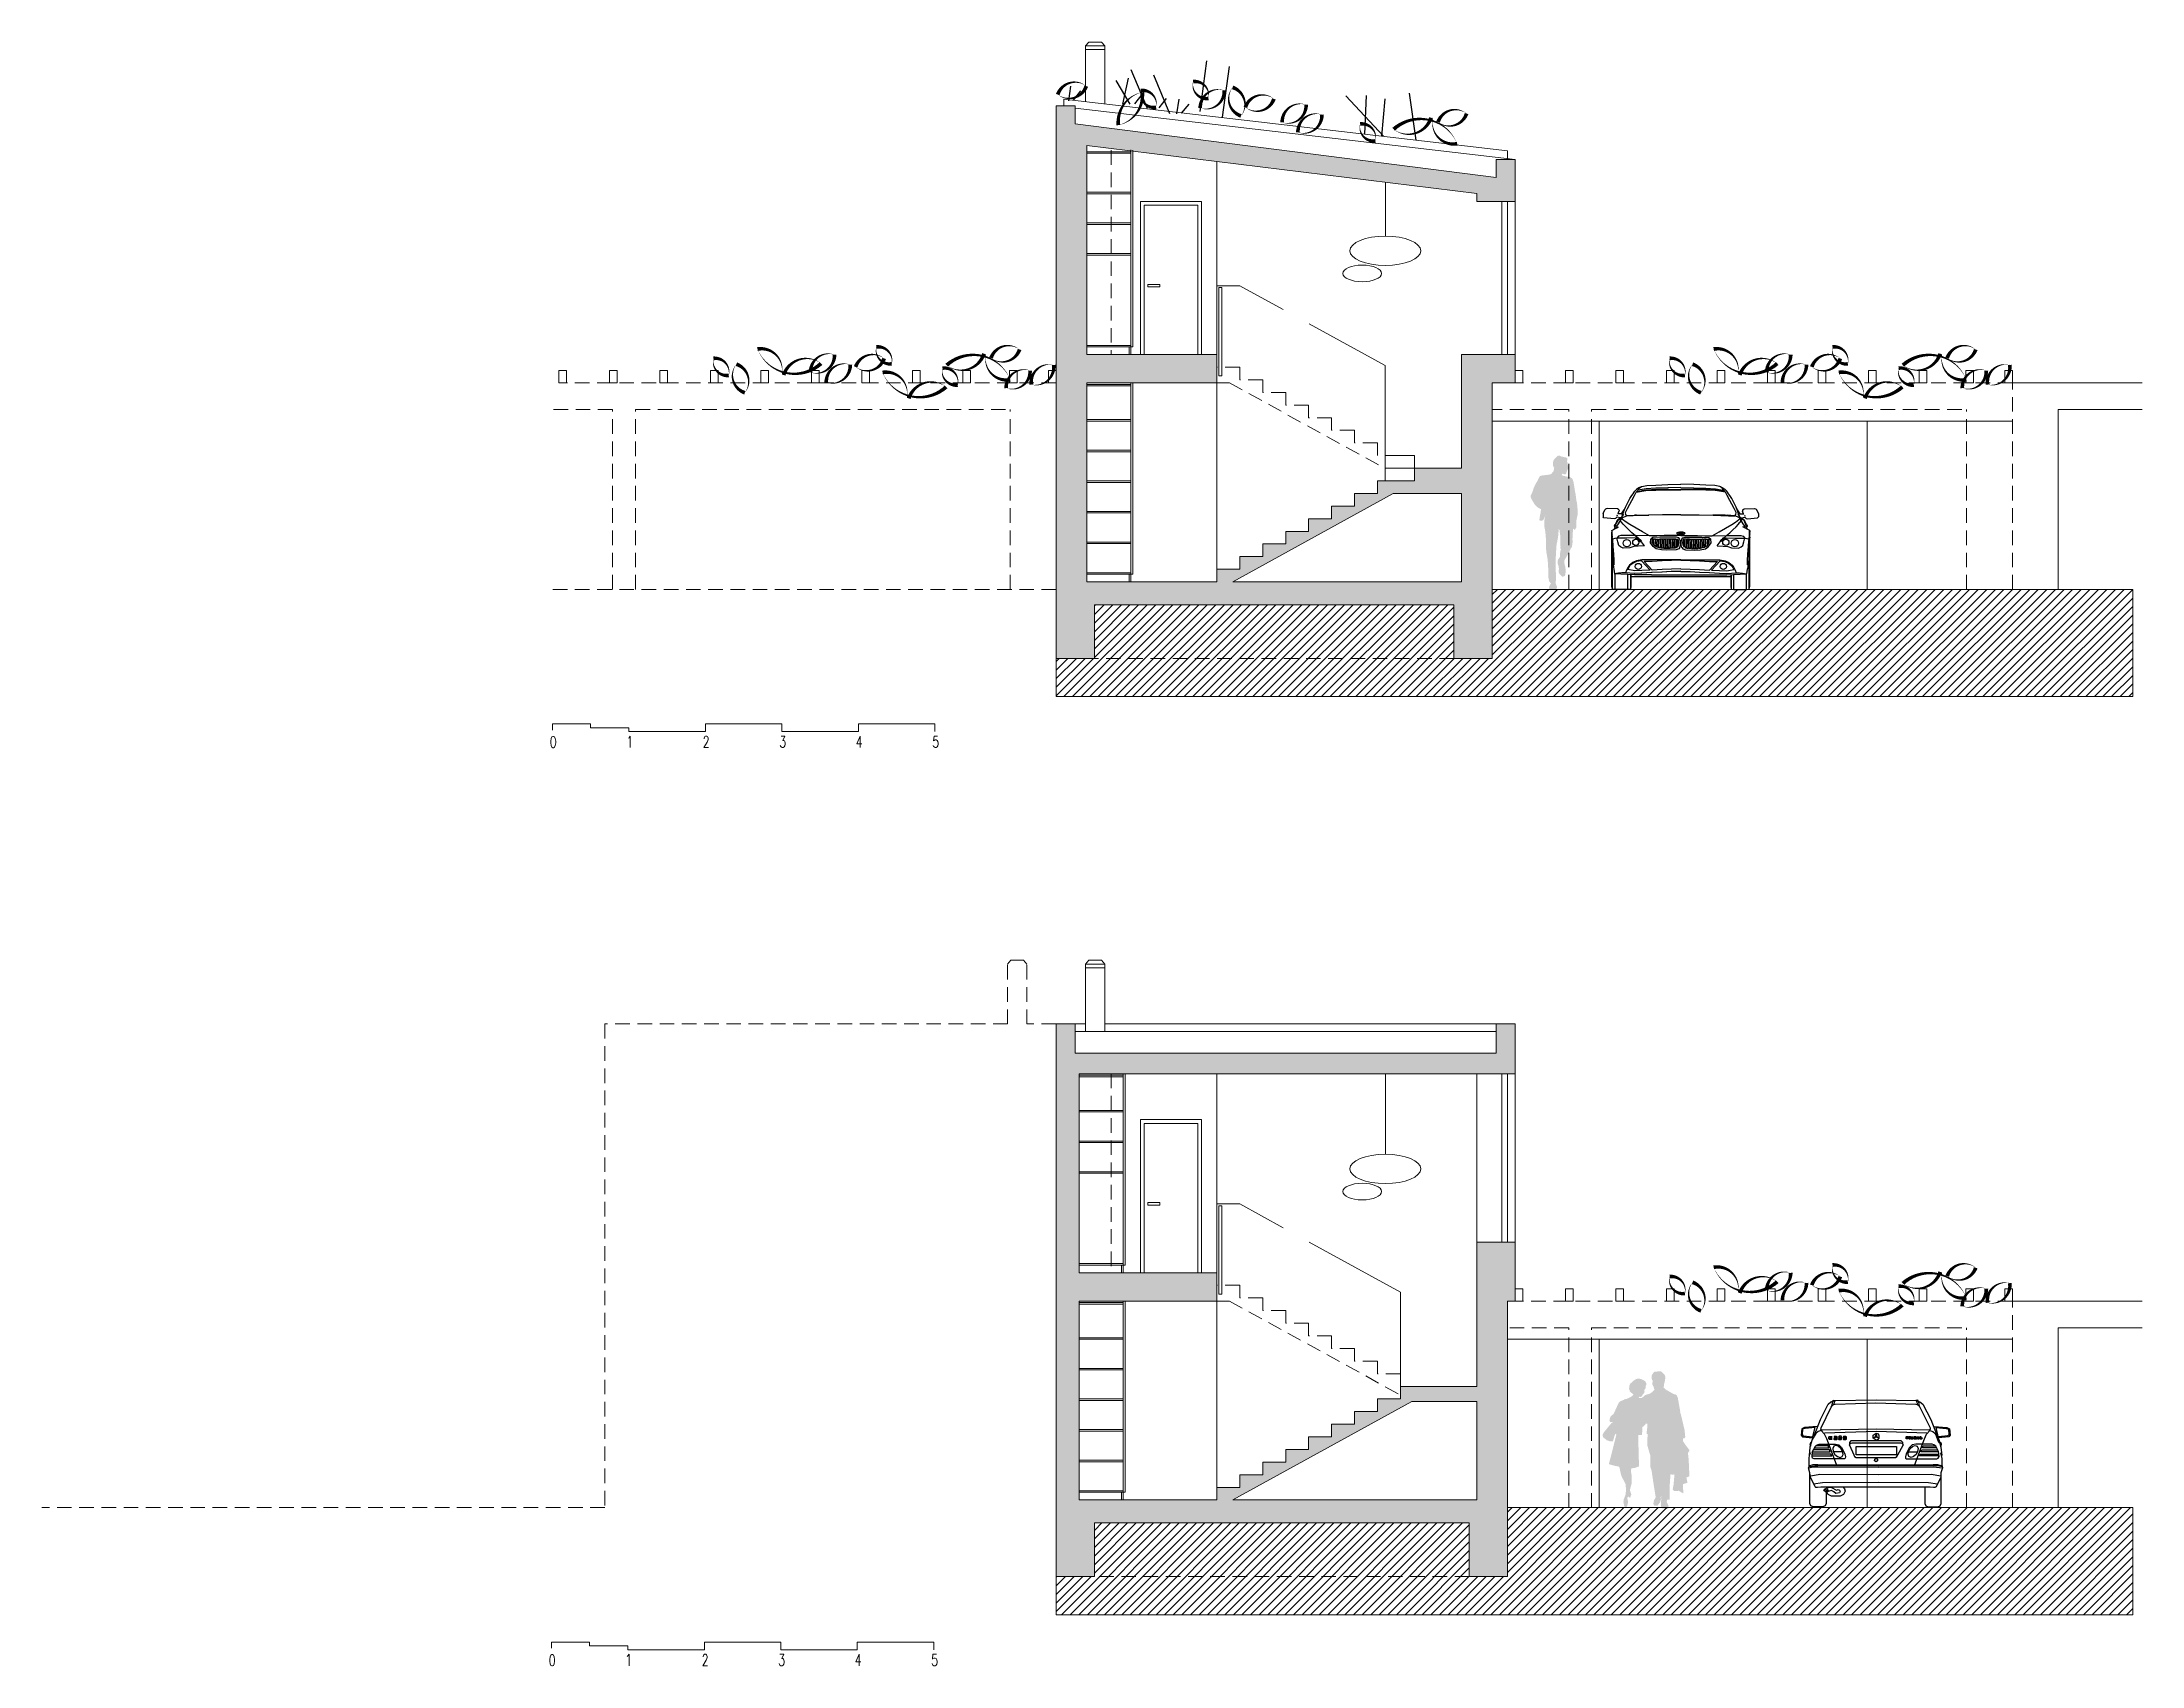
# Model space of a CAD drawing. Header units: metres. Extents: x -686 to 211, y -481 to 125.
# Drawn here: x -295.74 to -268.29, y -261.49 to -240.27 of the extents above; entities that cross this region are included whole.
import ezdxf

# ---------------------------------------------------------------- set-up
doc = ezdxf.new("R2010")
doc.units = ezdxf.units.M
doc.linetypes.add('DASHED', pattern=[19.05, 12.7, -6.35])
doc.layers.add('FLOATINGWINDOWS', color=2, linetype='Continuous', plot=False)
for name, color, linetype in [('SRAFA', 251, 'Continuous'), ('SRAFY', 3, 'Continuous'), ('srafy sklo', 252, 'Continuous'), ('stafaz', 254, 'Continuous'), ('zariz.predmety', 203, 'Continuous'), ('ZARIZOVAKY', 251, 'Continuous'), ('ZDIVO', 1, 'Continuous')]:
    doc.layers.add(name, color=color, linetype=linetype)
doc.layers.add('T_stafaz', color=253, linetype='Continuous', lineweight=9)
doc.styles.add('ROMANS', font='romans.shx', dxfattribs={"width": 0.7})

msp = doc.modelspace()

# ---------------------------------------------------------------- texts
at = {"layer": 'SRAFY', "linetype": 'Continuous', "lineweight": 0, "char_height": 0.15, "width": 2.20915, "attachment_point": 1, "style": 'ROMANS'}
for s, insert in [('0', (-289.104, -249.338)), ('1', (-288.104, -249.334)), ('2', (-287.104, -249.334)), ('3', (-286.104, -249.334)), ('4', (-285.104, -249.334)), ('5', (-284.104, -249.334)), ('0', (-289.118, -261.335)), ('1', (-288.118, -261.332)), ('2', (-287.118, -261.332)), ('3', (-286.118, -261.332)), ('4', (-285.118, -261.332)), ('5', (-284.118, -261.332))]:
    msp.add_mtext(s, dxfattribs=dict(at, insert=insert))

# ---------------------------------------------------------------- blocks, each defined once
blk = doc.blocks.new('SYM_AUTO_MERCEDES_MBE-Z')
at = {"color": 7, "linetype": 'Continuous'}
for points in [[(-79, 96.3), (-70.6, 117.7), (-60.4, 137.5), (-56.9, 140.8), (-51.8, 142.3), (2.8, 143.3), (54.7, 142.3), (59.5, 140.8), (63.3, 137.5), (73.5, 117.7), (81.8, 96.3)], [(1.8, 139.5), (54.2, 137.8), (57.5, 136.7), (59.5, 133.7), (72.7, 106.8), (73, 104.7), (70.9, 103.7), (2.8, 105), (-68.1, 103.7), (-70.1, 104.7), (-69.8, 106.8), (-56.6, 133.7), (-54.6, 136.7), (-51.3, 137.8), (1.8, 139.5)], [(-51.3, 142.3), (-52.8, 140.6), (-53.1, 137.5), (-55.6, 135.2), (-54.1, 142.8), (-51.3, 142.3)], [(54.2, 142.3), (55.4, 140.6), (55.9, 137.5), (58.7, 135.2), (58.2, 140), (56.9, 142.8), (54.2, 142.3)], [(-74.9, 108.3), (-91.4, 107), (-95, 105.2), (-96, 97.1), (-94, 95.1), (-80.8, 93.5), (-77.5, 107), (-90.7, 106), (-93, 105.7), (-94, 104.2), (-94.5, 99.4), (-94.2, 97.1), (-92.7, 96.1), (-80.8, 94.8)], [(-49.8, 58.7), (-62.2, 92.3), (-65.5, 98.6), (-69.6, 103.2), (-73.7, 101.9), (-76.7, 99.4), (-81.5, 91.5), (-84.3, 81.6), (-85.3, 70.7)], [(-82.8, 87.9), (-84.6, 85.9), (-83.8, 82.9)], [(-39.1, 66.1), (-78.7, 66.1), (-80.8, 67.1), (-81.5, 69.1), (-80.8, 75.8), (-77.2, 82.6), (-74.9, 84.6), (-72.4, 85.4), (-51, 85.4), (-46.5, 84.4), (-42.9, 80.8), (-38.6, 72.7), (-37.8, 68.6), (-38.1, 66.9), (-39.1, 66.1)], [(-78.2, 80.6), (-59.7, 80.6), (-60.7, 83.1), (-76.7, 83.1)], [(68.4, 99.6), (2.6, 101.7), (-65.5, 99.6)], [(-58.2, 94.6), (-58.2, 94.1), (-57.9, 94.1), (-56.4, 94.1), (-56.1, 93.5), (-56.1, 93), (-58.2, 93), (-58.2, 92.8), (-57.9, 92.3), (-55.1, 92.3), (-56.1, 91.5), (-58.9, 91.5), (-59.7, 92.3), (-59.7, 94.8), (-58.9, 95.3), (-56.1, 95.3), (-55.1, 94.6), (-58.2, 94.6)], [(-44.7, 67.9), (-42.2, 69.1), (-41.1, 71.9), (-41.9, 75.8), (-43.9, 79.6), (-47.5, 82.6), (-50.8, 83.6), (-53.3, 82.6), (-54.3, 79.6), (-53.8, 75.8), (-51.6, 71.9), (-48.3, 69.1), (-44.7, 67.9)], [(-48.8, 95.1), (-49.5, 95.3), (-51.8, 95.6), (-52.8, 94.8), (-52.6, 94.3), (-50.5, 94.3), (-50.5, 94.1), (-52.1, 93.5), (-53.1, 92.5), (-53.1, 91.8), (-52.8, 91.5), (-49.5, 91.5), (-48.5, 92.3), (-51.3, 92.3), (-51.6, 92.3), (-51.3, 92.8), (-49.5, 93.3), (-48.5, 94.1), (-48.8, 95.1)], [(-42.9, 95.1), (-43.7, 95.6), (-46, 95.6), (-47, 94.8), (-46.7, 94.3), (-44.7, 94.3), (-44.7, 94.1), (-46.2, 93.5), (-47.2, 92.5), (-47.2, 91.8), (-46.7, 91.5), (-43.7, 91.5), (-42.7, 92.3), (-45.5, 92.3), (-45.7, 92.5), (-45.5, 92.8), (-43.7, 93.3), (-42.7, 94.1), (-42.9, 95.1)], [(-41.1, 92.3), (-40.4, 91.5), (-37.6, 91.5), (-36.6, 92), (-36.6, 94.8), (-37.3, 95.3), (-40.6, 95.3), (-41.1, 94.6), (-41.1, 92.3)], [(-39.4, 92.3), (-39.6, 92.8), (-39.6, 94.1), (-39.6, 94.6), (-38.6, 94.6), (-38.1, 94.1), (-38.1, 92.8), (-38.6, 92.3), (-39.4, 92.3)], [(-32.5, 83.9), (-26.9, 71.2), (-25.9, 69.1), (-23.9, 68.1), (27.5, 68.1), (29.3, 69.1), (30.5, 71.2), (37.6, 83.9), (37.1, 87.4), (35.1, 89.5), (-31, 89.5), (-32.8, 87.4), (-32.5, 83.9)], [(-32.5, 83.9), (-31.7, 86.4), (-29.2, 87.2), (34.3, 87.2), (36.6, 86.4), (37.6, 83.9)], [(-24.1, 71.4), (-24.1, 82.4), (28.7, 82.4), (28.7, 71.4), (-24.1, 71.4)], [(2.1, 90.7), (-1.7, 93), (-1.7, 97.3), (2.1, 99.6), (4.1, 99.1), (5.9, 97.3), (5.9, 93), (4.3, 91.5), (2.1, 90.7)], [(2.1, 94.3), (-1.5, 93), (1.6, 95.6), (2.1, 99.4), (2.8, 95.6), (5.6, 93), (2.1, 94.3)], [(42, 66.1), (81.6, 66.1), (83.4, 67.1), (84.4, 69.1), (83.6, 75.8), (80.1, 82.6), (77.8, 84.6), (75.5, 85.4), (54.2, 85.4), (49.3, 84.4), (46, 80.8), (41.4, 72.7), (40.4, 68.6), (40.7, 66.9), (42, 66.1)], [(41.4, 92.3), (41.4, 94.8), (41.7, 95.3), (44, 95.3), (44.8, 94.6), (44.8, 93), (44, 92.3), (41.4, 92.3)], [(42.7, 93), (43.2, 93), (43.7, 93.3), (43.7, 94.1), (43.5, 94.3), (42.7, 94.3), (42.7, 93)], [(47.8, 67.9), (45, 69.1), (44, 71.9), (44.5, 75.8), (46.8, 79.6), (50.1, 82.6), (53.4, 83.6), (55.9, 82.6), (57.2, 79.6), (56.4, 75.8), (54.4, 71.9), (51.1, 69.1), (47.8, 67.9)], [(47, 94.8), (46.5, 95.1), (45.8, 95.1), (45.5, 94.8), (45.5, 92.3), (46.5, 92.3), (47, 92.5), (47, 94.8)], [(48.8, 94.6), (48.8, 94.1), (48.8, 93.8), (50.1, 93.8), (50.3, 93.5), (50.3, 93.3), (48.8, 93.3), (48.8, 93), (48.8, 92.8), (50.8, 92.8), (50.3, 92), (48.1, 92), (47.5, 92.8), (47.5, 94.6), (48.1, 95.1), (50.3, 95.1), (50.8, 94.6), (48.8, 94.6)], [(54.9, 94.6), (54.2, 95.1), (52.4, 95.1), (51.9, 94.8), (51.6, 94.6), (52.1, 93.5), (53.6, 93.3), (53.6, 93), (53.4, 93), (51.9, 93), (51.6, 92.8), (52.1, 92.3), (54.2, 92.3), (54.9, 92.5), (54.9, 93.3), (54.4, 93.8), (53.1, 94.1), (52.9, 94.6), (54.9, 94.6)], [(52.6, 58.7), (65.3, 92.3), (68.1, 98.6), (72.4, 103.2), (76.3, 101.9), (79.3, 99.4), (84.1, 91.5), (86.9, 81.6), (88.2, 70.7)], [(56.7, 94.6), (56.7, 94.1), (56.9, 93.8), (58.2, 93.8), (58.2, 93.5), (58.2, 93.3), (56.7, 93.3), (56.7, 93), (56.9, 92.8), (59, 92.8), (58.2, 92), (56.2, 92), (55.7, 92.8), (55.7, 94.6), (55.9, 95.1), (58.2, 95.1), (59, 94.6), (56.7, 94.6)], [(62.8, 93), (61, 93), (61, 94.8), (60.8, 95.1), (60, 95.1), (59.7, 94.8), (59.7, 92.5), (60.3, 92.3), (62, 92.3), (62.8, 93)], [(81.3, 80.6), (62.8, 80.6), (63.6, 83.1), (79.6, 83.1)], [(78, 108.3), (94.6, 107), (97.9, 105.2), (98.9, 97.1), (97.1, 95.1), (83.6, 93.5), (80.6, 107), (93.8, 106), (95.6, 105.7), (96.8, 104.2), (97.3, 99.4), (97.1, 97.1), (95.8, 96.1), (83.6, 94.8)], [(85.9, 86.4), (84.1, 87.7), (82.9, 91), (79.8, 99.1)], [(85.7, 87.9), (87.4, 85.9), (86.9, 82.9)], [(-85.9, 57.2), (-86.1, 54.2)], [(4.1, 29), (-70.1, 29), (-74.4, 28.5), (-76.5, 28.5), (-77.7, 29.5), (-83.8, 42.2), (-84.3, 47.8), (-86.1, 54.2), (-80.3, 55.7), (-74.2, 55.7), (5.6, 55.2), (77.3, 55.7), (89, 54.2), (86.9, 47.8), (86.7, 42.2), (80.6, 29.5), (79.1, 28.7), (77.3, 28.7), (73, 29), (4.1, 29)], [(-83.6, 74.2), (-85.3, 70.9), (-85.9, 66.6), (-85.9, 57.2), (-80, 58.7), (-73.9, 58.7), (5.4, 58.2), (76.8, 58.7), (82.6, 58.7), (88.7, 57.2), (88.7, 66.6), (86.7, 74.2)], [(89, 55.7), (82.9, 57.2), (77, 57.2), (5.6, 56.7), (-74.2, 57.2), (-85.9, 55.7)], [(-81.3, 70.2), (-55.9, 70.2), (-56.9, 72.4), (-81.3, 72.4)], [(-80.8, 75.5), (-57.9, 75.5), (-58.7, 78), (-79.8, 78)], [(-41.9, 75.5), (-53.3, 75.5)], [(2.1, 62.3), (0, 63.6), (0.3, 65.6), (2.1, 66.9), (4.1, 65.6), (3.8, 63.6), (2.1, 62.3)], [(45, 75.5), (56.4, 75.5)], [(84.4, 70.2), (58.7, 70.2), (59.7, 72.4), (84.4, 72.4)], [(83.6, 75.5), (60.8, 75.5), (61.8, 78), (82.6, 78)], [(88.7, 57.2), (89, 54.2)], [(-63.2, 25.7), (-63.2, 7.9), (-64.5, 4.9), (-67.6, 3.6), (-80.3, 3.6), (-83.3, 4.9), (-84.6, 7.9), (-84.6, 48.3)], [(-83.3, 44), (-71.4, 46.3), (5.6, 45.5), (74.5, 46.3), (86.2, 44)], [(-79.8, 33.3), (-67.8, 35.3), (5.6, 35.6), (70.7, 35.3), (82.6, 33.3)], [(-59.2, 23.9), (-62, 22.9), (-64, 23.2), (-66.3, 24.9), (-65.5, 26.5), (-60.7, 29.3), (-56.1, 28.5), (-49.5, 25.2), (-47.5, 26), (-45.5, 25.2), (-44.7, 23.4), (-45.5, 21.6), (-50.3, 20.9), (-53.3, 22.9), (-56.1, 24.7), (-59.2, 23.9)], [(-41.1, 29), (-39.1, 27), (-38.3, 23.9), (-40.4, 19.6), (-44.7, 17.6), (-56.1, 17.6), (-60.7, 19.6), (-62.5, 23.9), (-61, 28)], [(65.8, 28.7), (65.8, 7.7), (67.1, 4.9), (70.2, 3.3), (82.9, 3.3), (85.7, 4.9), (87.2, 7.7), (87.2, 48.3)], [(-65.8, 25.7), (-62, 26), (-59.9, 23.7)]]:
    blk.add_lwpolyline(points, dxfattribs=at)

# ---------------------------------------------------------------- hatches: boundary and pattern name
at = {"layer": 'SRAFA', "linetype": 'Continuous', "lineweight": 0}
h = msp.add_hatch(color=256, dxfattribs=at)
h.dxf.hatch_style = 1
h.paths.add_polyline_path([(-282.234, -241.336), (-282.234, -241.099), (-282.484, -241.099), (-282.484, -247.619), (-282.484, -248.319), (-281.984, -248.319), (-281.984, -247.619), (-277.284, -247.619), (-277.284, -248.319), (-276.784, -248.319), (-276.784, -247.419), (-276.784, -244.719), (-276.484, -244.719), (-276.484, -244.559), (-276.484, -244.349), (-277.184, -244.349), (-277.184, -245.834), (-277.802, -245.834), (-277.802, -245.999), (-278.284, -245.999), (-278.284, -246.164), (-278.584, -246.164), (-278.584, -246.329), (-278.884, -246.329), (-278.884, -246.494), (-279.184, -246.494), (-279.184, -246.659), (-279.484, -246.659), (-279.484, -246.824), (-279.784, -246.824), (-279.784, -246.989), (-280.084, -246.989), (-280.084, -247.154), (-280.384, -247.154), (-280.384, -247.319), (-282.084, -247.319), (-282.084, -244.719), (-280.384, -244.719), (-280.384, -244.349), (-281.384, -244.349), (-282.084, -244.349), (-282.084, -241.617), (-276.984, -242.243), (-276.984, -242.349), (-276.484, -242.349), (-276.484, -241.799), (-276.734, -241.799), (-276.734, -242.036)])
h.paths.add_polyline_path([(-278.077, -246.164), (-277.184, -246.164), (-277.184, -247.319), (-280.177, -247.319)], flags=16)
h = msp.add_hatch(color=256, dxfattribs=at)
h.dxf.hatch_style = 1
h.paths.add_polyline_path([(-280.384, -241.571), (-280.384, -241.826), (-276.984, -242.243), (-276.984, -242.349), (-276.484, -242.349), (-276.484, -241.799), (-276.734, -241.799), (-276.734, -242.036)], flags=17)
h = msp.add_hatch(color=256, dxfattribs=at)
h.dxf.hatch_style = 1
h.paths.add_polyline_path([(-276.484, -253.096), (-276.734, -253.096), (-276.734, -253.476), (-282.234, -253.476), (-282.234, -253.096), (-282.484, -253.096), (-282.484, -259.616), (-282.484, -260.316), (-281.984, -260.316), (-281.984, -259.616), (-277.084, -259.616), (-277.084, -260.316), (-276.584, -260.316), (-276.584, -259.416), (-276.584, -256.716), (-276.484, -256.716), (-276.484, -256.556), (-276.484, -255.946), (-276.984, -255.946), (-276.984, -257.831), (-277.984, -257.831), (-277.984, -257.996), (-278.284, -257.996), (-278.284, -258.161), (-278.584, -258.161), (-278.584, -258.326), (-278.884, -258.326), (-278.884, -258.491), (-279.184, -258.491), (-279.184, -258.656), (-279.484, -258.656), (-279.484, -258.821), (-279.784, -258.821), (-279.784, -258.986), (-280.084, -258.986), (-280.084, -259.151), (-280.384, -259.151), (-280.384, -259.316), (-282.184, -259.316), (-282.184, -256.716), (-280.384, -256.716), (-280.384, -256.346), (-281.384, -256.346), (-282.184, -256.346), (-282.184, -253.746), (-276.484, -253.746)])
h.paths.add_polyline_path([(-277.834, -258.028), (-276.984, -258.028), (-276.984, -259.316), (-280.177, -259.316)], flags=16)
at = {"layer": 'SRAFY', "linetype": 'Continuous', "lineweight": 0}
h = msp.add_hatch(dxfattribs=at)
h.set_pattern_fill('ANSI31', color=256, scale=0.025, style=0)
h.paths.add_polyline_path([(-281.984, -247.619), (-281.984, -248.319), (-282.484, -248.319), (-282.484, -248.819), (-268.41, -248.819), (-268.41, -247.419), (-276.784, -247.419), (-276.784, -248.319), (-277.284, -248.319), (-277.284, -247.619)])
h = msp.add_hatch(dxfattribs=at)
h.set_pattern_fill('ANSI31', color=256, scale=0.025, style=0)
h.set_pattern_definition([(45, (21.45656, 5.78582), (-0.0561266, 0.0561266), [])])
h.paths.add_polyline_path([(-281.984, -259.616), (-281.984, -260.316), (-282.484, -260.316), (-282.484, -260.816), (-268.41, -260.816), (-268.41, -259.416), (-276.584, -259.416), (-276.584, -260.316), (-277.084, -260.316), (-277.084, -259.616)])
at = {"layer": 'stafaz', "linetype": 'Continuous', "ltscale": 0.001}
msp.add_hatch(color=256, dxfattribs=at).paths.add_polyline_path([(-275.914, -246.628), (-275.904, -246.643), (-275.902, -246.661), (-275.9, -246.676), (-275.898, -246.689), (-275.896, -246.704), (-275.894, -246.719), (-275.893, -246.739), (-275.893, -246.752), (-275.893, -246.766), (-275.893, -246.783), (-275.892, -246.797), (-275.892, -246.811), (-275.894, -246.825), (-275.896, -246.84), (-275.888, -246.853), (-275.895, -246.866), (-275.894, -246.876), (-275.886, -246.893), (-275.893, -246.919), (-275.896, -246.937), (-275.898, -246.95), (-275.898, -246.97), (-275.9, -246.996), (-275.911, -247.012), (-275.923, -247.027), (-275.927, -247.04), (-275.929, -247.06), (-275.929, -247.073), (-275.926, -247.087), (-275.921, -247.103), (-275.915, -247.122), (-275.912, -247.148), (-275.915, -247.173), (-275.915, -247.184), (-275.914, -247.197), (-275.907, -247.212), (-275.896, -247.225), (-275.884, -247.237), (-275.874, -247.248), (-275.861, -247.252), (-275.848, -247.247), (-275.835, -247.243), (-275.83, -247.228), (-275.827, -247.213), (-275.825, -247.197), (-275.825, -247.181), (-275.825, -247.167), (-275.825, -247.153), (-275.827, -247.137), (-275.829, -247.126), (-275.831, -247.113), (-275.836, -247.097), (-275.839, -247.083), (-275.84, -247.065), (-275.841, -247.042), (-275.831, -247.02), (-275.819, -247.001), (-275.811, -246.987), (-275.803, -246.975), (-275.793, -246.958), (-275.783, -246.941), (-275.777, -246.929), (-275.768, -246.91), (-275.762, -246.892), (-275.756, -246.878), (-275.745, -246.87), (-275.741, -246.854), (-275.737, -246.833), (-275.735, -246.82), (-275.734, -246.804), (-275.734, -246.786), (-275.735, -246.762), (-275.734, -246.735), (-275.732, -246.721), (-275.732, -246.707), (-275.731, -246.685), (-275.73, -246.667), (-275.729, -246.645), (-275.727, -246.631), (-275.716, -246.622), (-275.71, -246.644), (-275.701, -246.634), (-275.691, -246.62), (-275.685, -246.605), (-275.684, -246.589), (-275.684, -246.578), (-275.684, -246.562), (-275.684, -246.549), (-275.684, -246.531), (-275.684, -246.518), (-275.68, -246.498), (-275.676, -246.48), (-275.673, -246.466), (-275.67, -246.455), (-275.668, -246.444), (-275.667, -246.427), (-275.666, -246.416), (-275.666, -246.397), (-275.666, -246.386), (-275.668, -246.37), (-275.669, -246.359), (-275.67, -246.345), (-275.672, -246.325), (-275.674, -246.307), (-275.676, -246.293), (-275.678, -246.278), (-275.681, -246.267), (-275.685, -246.247), (-275.687, -246.23), (-275.688, -246.219), (-275.691, -246.198), (-275.693, -246.185), (-275.695, -246.169), (-275.7, -246.149), (-275.702, -246.136), (-275.704, -246.124), (-275.706, -246.108), (-275.708, -246.096), (-275.711, -246.082), (-275.713, -246.066), (-275.714, -246.053), (-275.717, -246.039), (-275.72, -246.024), (-275.723, -246.008), (-275.727, -245.996), (-275.733, -245.978), (-275.743, -245.966), (-275.756, -245.957), (-275.769, -245.951), (-275.784, -245.948), (-275.8, -245.945), (-275.818, -245.942), (-275.831, -245.939), (-275.846, -245.935), (-275.865, -245.931), (-275.875, -245.911), (-275.863, -245.906), (-275.853, -245.911), (-275.838, -245.914), (-275.825, -245.915), (-275.817, -245.904), (-275.814, -245.892), (-275.812, -245.881), (-275.805, -245.87), (-275.802, -245.856), (-275.79, -245.846), (-275.787, -245.833), (-275.787, -245.819), (-275.79, -245.809), (-275.795, -245.797), (-275.796, -245.785), (-275.796, -245.773), (-275.8, -245.761), (-275.807, -245.745), (-275.802, -245.726), (-275.801, -245.714), (-275.802, -245.703), (-275.813, -245.697), (-275.826, -245.692), (-275.837, -245.691), (-275.843, -245.689), (-275.877, -245.682), (-275.888, -245.677), (-275.9, -245.671), (-275.911, -245.671), (-275.922, -245.671), (-275.935, -245.678), (-275.947, -245.689), (-275.96, -245.703), (-275.975, -245.72), (-275.983, -245.736), (-275.987, -245.748), (-275.989, -245.764), (-275.99, -245.775), (-275.99, -245.786), (-275.989, -245.798), (-275.985, -245.81), (-275.974, -245.828), (-275.977, -245.849), (-275.981, -245.864), (-275.983, -245.876), (-275.994, -245.886), (-276.002, -245.896), (-276.011, -245.908), (-276.028, -245.915), (-276.045, -245.918), (-276.059, -245.921), (-276.071, -245.921), (-276.084, -245.923), (-276.098, -245.925), (-276.111, -245.926), (-276.124, -245.928), (-276.137, -245.93), (-276.15, -245.933), (-276.165, -245.943), (-276.174, -245.959), (-276.183, -245.98), (-276.188, -245.991), (-276.199, -246.01), (-276.209, -246.027), (-276.217, -246.041), (-276.225, -246.055), (-276.233, -246.074), (-276.239, -246.087), (-276.243, -246.099), (-276.247, -246.111), (-276.253, -246.13), (-276.262, -246.152), (-276.269, -246.167), (-276.276, -246.181), (-276.282, -246.195), (-276.282, -246.21), (-276.274, -246.228), (-276.264, -246.249), (-276.254, -246.266), (-276.245, -246.28), (-276.237, -246.294), (-276.229, -246.306), (-276.217, -246.321), (-276.203, -246.336), (-276.188, -246.347), (-276.175, -246.355), (-276.164, -246.361), (-276.147, -246.37), (-276.15, -246.405), (-276.152, -246.419), (-276.156, -246.437), (-276.16, -246.456), (-276.162, -246.47), (-276.164, -246.488), (-276.166, -246.499), (-276.168, -246.512), (-276.156, -246.518), (-276.14, -246.518), (-276.129, -246.518), (-276.115, -246.508), (-276.109, -246.496), (-276.103, -246.483), (-276.096, -246.467), (-276.094, -246.454), (-276.09, -246.441), (-276.093, -246.454), (-276.094, -246.465), (-276.096, -246.48), (-276.098, -246.491), (-276.101, -246.509), (-276.104, -246.529), (-276.104, -246.544), (-276.104, -246.557), (-276.104, -246.568), (-276.104, -246.579), (-276.103, -246.594), (-276.101, -246.605), (-276.097, -246.627), (-276.093, -246.645), (-276.091, -246.659), (-276.089, -246.673), (-276.088, -246.686), (-276.086, -246.705), (-276.084, -246.723), (-276.083, -246.744), (-276.082, -246.761), (-276.082, -246.774), (-276.081, -246.785), (-276.081, -246.798), (-276.08, -246.814), (-276.08, -246.835), (-276.08, -246.848), (-276.08, -246.869), (-276.08, -246.888), (-276.079, -246.901), (-276.078, -246.914), (-276.075, -246.935), (-276.074, -246.946), (-276.071, -246.959), (-276.069, -246.971), (-276.067, -246.983), (-276.065, -246.997), (-276.062, -247.01), (-276.06, -247.029), (-276.058, -247.052), (-276.056, -247.069), (-276.056, -247.087), (-276.055, -247.101), (-276.054, -247.116), (-276.053, -247.129), (-276.052, -247.14), (-276.052, -247.16), (-276.052, -247.173), (-276.052, -247.185), (-276.052, -247.205), (-276.052, -247.223), (-276.052, -247.243), (-276.051, -247.255), (-276.048, -247.272), (-276.045, -247.288), (-276.041, -247.302), (-276.04, -247.313), (-276.03, -247.324), (-276.017, -247.34), (-276.029, -247.359), (-276.036, -247.374), (-276.039, -247.388), (-276.041, -247.4), (-276.038, -247.411), (-276.022, -247.418), (-276.008, -247.419), (-275.997, -247.419), (-275.979, -247.419), (-275.962, -247.419), (-275.951, -247.416), (-275.94, -247.403), (-275.936, -247.388), (-275.942, -247.372), (-275.947, -247.36), (-275.951, -247.346), (-275.956, -247.327), (-275.952, -247.305), (-275.951, -247.292), (-275.951, -247.281), (-275.951, -247.27), (-275.951, -247.25), (-275.952, -247.231), (-275.952, -247.214), (-275.952, -247.201), (-275.953, -247.186), (-275.953, -247.168), (-275.954, -247.15), (-275.954, -247.131), (-275.954, -247.109), (-275.954, -247.096), (-275.954, -247.085), (-275.955, -247.064), (-275.955, -247.047), (-275.955, -247.028), (-275.953, -247.01), (-275.953, -246.991), (-275.951, -246.972), (-275.951, -246.959), (-275.949, -246.937), (-275.949, -246.917), (-275.947, -246.893), (-275.947, -246.878), (-275.945, -246.856), (-275.942, -246.838), (-275.94, -246.818), (-275.933, -246.79), (-275.93, -246.77), (-275.927, -246.758), (-275.926, -246.747), (-275.923, -246.733), (-275.922, -246.721), (-275.92, -246.706), (-275.919, -246.695), (-275.918, -246.679), (-275.917, -246.658), (-275.916, -246.646)])
at = {"layer": 'T_stafaz'}
msp.add_hatch(color=256, dxfattribs=at).paths.add_polyline_path([(-274.764, -258.423), (-274.756, -258.358), (-274.758, -258.321), (-274.773, -258.317), (-274.802, -258.351), (-274.808, -258.356), (-274.819, -258.356), (-274.826, -258.466), (-274.844, -258.467), (-274.876, -258.467), (-274.865, -258.876), (-274.913, -258.895), (-274.966, -258.903), (-274.971, -258.941), (-274.959, -259.009), (-274.959, -259.09), (-274.985, -259.189), (-274.975, -259.216), (-274.968, -259.234), (-274.967, -259.248), (-274.971, -259.259), (-274.976, -259.273), (-274.98, -259.285), (-274.991, -259.288), (-274.994, -259.275), (-274.999, -259.273), (-275.006, -259.276), (-275.014, -259.28), (-275.019, -259.295), (-275.007, -259.339), (-275.013, -259.369), (-275.02, -259.397), (-275.024, -259.404), (-275.05, -259.41), (-275.06, -259.387), (-275.069, -259.341), (-275.064, -259.303), (-275.049, -259.271), (-275.039, -259.235), (-275.035, -259.18), (-275.04, -259.112), (-275.055, -259.08), (-275.069, -259.052), (-275.088, -259.02), (-275.098, -258.993), (-275.112, -258.937), (-275.114, -258.92), (-275.119, -258.897), (-275.127, -258.88), (-275.181, -258.869), (-275.259, -258.849), (-275.161, -258.462), (-275.176, -258.452), (-275.207, -258.548), (-275.222, -258.552), (-275.248, -258.548), (-275.284, -258.536), (-275.335, -258.495), (-275.341, -258.476), (-275.339, -258.459), (-275.328, -258.436), (-275.221, -258.306), (-275.208, -258.303), (-275.208, -258.297), (-275.23, -258.297), (-275.24, -258.303), (-275.253, -258.277), (-275.25, -258.273), (-275.248, -258.26), (-275.245, -258.247), (-275.239, -258.23), (-275.204, -258.196), (-275.198, -258.194), (-275.136, -258.057), (-275.127, -258.04), (-275.108, -258.026), (-275.091, -258.019), (-275.061, -258.007), (-275.06, -258), (-275.046, -257.999), (-275.016, -257.991), (-274.979, -257.974), (-274.95, -257.954), (-274.941, -257.94), (-274.94, -257.933), (-274.955, -257.923), (-274.983, -257.901), (-274.995, -257.862), (-274.99, -257.821), (-274.98, -257.795), (-274.959, -257.781), (-274.946, -257.765), (-274.902, -257.735), (-274.879, -257.73), (-274.843, -257.734), (-274.827, -257.742), (-274.814, -257.748), (-274.791, -257.758), (-274.776, -257.777), (-274.768, -257.792), (-274.767, -257.81), (-274.779, -257.827), (-274.776, -257.853), (-274.795, -257.879), (-274.793, -257.902), (-274.794, -257.912), (-274.801, -257.923), (-274.811, -257.93), (-274.831, -257.963), (-274.836, -257.968), (-274.844, -257.97), (-274.85, -257.968), (-274.861, -257.964), (-274.87, -257.983), (-274.826, -257.982), (-274.786, -257.946), (-274.759, -257.937), (-274.731, -257.93), (-274.707, -257.916), (-274.683, -257.897), (-274.665, -257.879), (-274.662, -257.867), (-274.67, -257.866), (-274.669, -257.86), (-274.667, -257.857), (-274.693, -257.798), (-274.689, -257.782), (-274.685, -257.76), (-274.696, -257.744), (-274.7, -257.718), (-274.702, -257.695), (-274.69, -257.673), (-274.676, -257.652), (-274.665, -257.64), (-274.639, -257.64), (-274.621, -257.636), (-274.598, -257.633), (-274.578, -257.637), (-274.562, -257.647), (-274.545, -257.665), (-274.54, -257.671), (-274.525, -257.688), (-274.521, -257.718), (-274.524, -257.745), (-274.529, -257.77), (-274.532, -257.786), (-274.537, -257.797), (-274.539, -257.827), (-274.547, -257.842), (-274.541, -257.85), (-274.512, -257.875), (-274.464, -257.903), (-274.411, -257.933), (-274.385, -257.938), (-274.373, -257.948), (-274.367, -257.959), (-274.359, -257.975), (-274.326, -258.159), (-274.328, -258.166), (-274.312, -258.22), (-274.269, -258.405), (-274.26, -258.495), (-274.271, -258.51), (-274.29, -258.509), (-274.289, -258.549), (-274.257, -258.597), (-274.206, -258.664), (-274.209, -258.678), (-274.225, -258.701), (-274.216, -258.789), (-274.211, -258.896), (-274.206, -259.007), (-274.246, -259.022), (-274.231, -259.091), (-274.289, -259.109), (-274.287, -259.23), (-274.346, -259.196), (-274.395, -259.199), (-274.407, -259.197), (-274.417, -259.189), (-274.424, -259.178), (-274.423, -259.171), (-274.421, -259.154), (-274.413, -259.112), (-274.401, -258.98), (-274.422, -258.987), (-274.44, -258.983), (-274.453, -258.979), (-274.462, -259.099), (-274.466, -259.31), (-274.5, -259.311), (-274.502, -259.345), (-274.483, -259.382), (-274.479, -259.409), (-274.48, -259.428), (-274.497, -259.434), (-274.535, -259.426), (-274.566, -259.424), (-274.574, -259.404), (-274.578, -259.403), (-274.58, -259.38), (-274.574, -259.3), (-274.578, -259.292), (-274.572, -259.263), (-274.585, -259.283), (-274.576, -259.299), (-274.592, -259.348), (-274.623, -259.39), (-274.663, -259.392), (-274.672, -259.381), (-274.677, -259.362), (-274.668, -259.317), (-274.647, -259.283), (-274.648, -259.274), (-274.677, -259.091), (-274.701, -258.932), (-274.718, -258.879), (-274.716, -258.741), (-274.755, -258.607), (-274.758, -258.539), (-274.75, -258.455), (-274.763, -258.454)])

# ---------------------------------------------------------------- linework, layer by layer
at = {"linetype": 'Continuous', "lineweight": 0}
for p, q in [((-280.384, -243.449), (-280.384, -241.826)), ((-280.384, -244.349), (-280.384, -243.449)), ((-280.384, -243.449), (-280.084, -243.449)), ((-279.515, -243.762), (-280.084, -243.449)), ((-278.184, -244.494), (-279.175, -243.949)), ((-278.184, -245.838), (-278.184, -244.494)), ((-280.384, -247.154), (-280.384, -244.719)), ((-275.384, -245.219), (-276.784, -245.219)), ((-275.384, -245.219), (-271.884, -245.219)), ((-275.384, -247.419), (-275.384, -245.219)), ((-271.884, -247.419), (-271.884, -245.219)), ((-271.884, -245.219), (-269.984, -245.219)), ((-280.384, -247.154), (-280.384, -247.319)), ((-280.384, -255.446), (-280.384, -253.746)), ((-280.384, -256.346), (-280.384, -255.446)), ((-280.384, -255.446), (-280.084, -255.446)), ((-279.515, -255.759), (-280.084, -255.446)), ((-277.984, -256.601), (-279.175, -255.946)), ((-277.984, -257.666), (-277.984, -256.601)), ((-280.384, -259.151), (-280.384, -256.716)), ((-275.384, -257.216), (-276.584, -257.216)), ((-275.384, -259.416), (-275.384, -257.216)), ((-275.384, -257.216), (-271.884, -257.216)), ((-271.884, -259.416), (-271.884, -257.216)), ((-271.884, -257.216), (-269.984, -257.216)), ((-277.984, -257.666), (-277.984, -257.831)), ((-280.384, -259.151), (-280.384, -259.316))]:
    msp.add_line(p, q, dxfattribs=at)
at = {"color": 7, "linetype": 'Continuous'}
for p, q in [((-275.013, -246.284), (-274.985, -246.232)), ((-274.986, -246.302), (-274.958, -246.254)), ((-274.985, -246.232), (-274.96, -246.191)), ((-274.96, -246.191), (-274.943, -246.168)), ((-274.958, -246.254), (-274.926, -246.189)), ((-274.943, -246.168), (-274.927, -246.146)), ((-274.927, -246.146), (-274.918, -246.135)), ((-274.926, -246.189), (-274.901, -246.146)), ((-274.918, -246.135), (-274.91, -246.124)), ((-274.91, -246.124), (-274.897, -246.113)), ((-274.901, -246.146), (-274.774, -246.127)), ((-274.895, -246.139), (-274.901, -246.146)), ((-274.868, -246.092), (-274.897, -246.113)), ((-274.895, -246.139), (-274.874, -246.119)), ((-274.895, -246.139), (-274.768, -246.12)), ((-274.895, -246.139), (-274.888, -246.132)), ((-274.874, -246.119), (-274.864, -246.101)), ((-274.771, -246.103), (-274.874, -246.119)), ((-274.839, -246.077), (-274.868, -246.092)), ((-274.864, -246.101), (-274.851, -246.085)), ((-274.851, -246.085), (-274.839, -246.077)), ((-274.839, -246.077), (-274.83, -246.075)), ((-274.768, -246.12), (-274.832, -246.129)), ((-274.83, -246.075), (-274.763, -246.061)), ((-274.774, -246.127), (-274.644, -246.12)), ((-274.644, -246.096), (-274.771, -246.103)), ((-274.641, -246.113), (-274.768, -246.12)), ((-274.768, -246.12), (-274.641, -246.113)), ((-274.763, -246.061), (-274.644, -246.054)), ((-274.644, -246.054), (-274.489, -246.047)), ((-274.489, -246.089), (-274.644, -246.096)), ((-274.644, -246.12), (-274.482, -246.116)), ((-274.479, -246.108), (-274.641, -246.113)), ((-274.641, -246.113), (-274.479, -246.108)), ((-274.489, -246.047), (-274.318, -246.043)), ((-274.318, -246.085), (-274.489, -246.089)), ((-274.482, -246.116), (-274.318, -246.117)), ((-274.479, -246.108), (-274.318, -246.111)), ((-274.148, -246.047), (-274.318, -246.043)), ((-274.318, -246.085), (-274.148, -246.089)), ((-274.158, -246.108), (-274.318, -246.111)), ((-274.155, -246.116), (-274.318, -246.117)), ((-274.158, -246.108), (-273.996, -246.113)), ((-273.996, -246.113), (-274.158, -246.108)), ((-273.993, -246.12), (-274.155, -246.116)), ((-273.993, -246.054), (-274.148, -246.047)), ((-274.148, -246.089), (-273.993, -246.096)), ((-273.996, -246.113), (-273.869, -246.12)), ((-273.869, -246.12), (-273.996, -246.113)), ((-273.874, -246.061), (-273.993, -246.054)), ((-273.993, -246.096), (-273.866, -246.103)), ((-273.863, -246.127), (-273.993, -246.12)), ((-273.807, -246.075), (-273.874, -246.061)), ((-273.742, -246.139), (-273.869, -246.12)), ((-273.866, -246.103), (-273.763, -246.119)), ((-273.736, -246.146), (-273.863, -246.127)), ((-273.798, -246.077), (-273.807, -246.075)), ((-273.786, -246.085), (-273.798, -246.077)), ((-273.798, -246.077), (-273.769, -246.092)), ((-273.773, -246.101), (-273.786, -246.085)), ((-273.763, -246.119), (-273.773, -246.101)), ((-273.769, -246.092), (-273.74, -246.113)), ((-273.744, -246.137), (-273.763, -246.119)), ((-273.742, -246.139), (-273.746, -246.135)), ((-273.742, -246.139), (-273.736, -246.146)), ((-273.727, -246.124), (-273.74, -246.113)), ((-273.711, -246.189), (-273.736, -246.146)), ((-273.719, -246.135), (-273.727, -246.124)), ((-273.71, -246.146), (-273.719, -246.135)), ((-273.679, -246.254), (-273.711, -246.189)), ((-273.694, -246.168), (-273.71, -246.146)), ((-273.676, -246.191), (-273.694, -246.168)), ((-273.651, -246.302), (-273.679, -246.254)), ((-273.652, -246.232), (-273.676, -246.191)), ((-273.624, -246.284), (-273.652, -246.232)), ((-275.334, -246.428), (-275.335, -246.45)), ((-275.335, -246.45), (-275.335, -246.47)), ((-275.323, -246.483), (-275.335, -246.47)), ((-275.334, -246.428), (-275.314, -246.38)), ((-275.189, -246.494), (-275.323, -246.483)), ((-275.302, -246.368), (-275.314, -246.38)), ((-275.293, -246.363), (-275.302, -246.368)), ((-275.281, -246.361), (-275.293, -246.363)), ((-275.148, -246.366), (-275.281, -246.361)), ((-275.173, -246.493), (-275.189, -246.494)), ((-275.158, -246.476), (-275.173, -246.493)), ((-275.136, -246.507), (-275.163, -246.551)), ((-275.156, -246.473), (-275.158, -246.476)), ((-275.108, -246.483), (-275.157, -246.474)), ((-275.15, -246.448), (-275.156, -246.462)), ((-275.155, -246.532), (-275.138, -246.504)), ((-275.134, -246.373), (-275.148, -246.366)), ((-275.148, -246.366), (-275.148, -246.366)), ((-275.146, -246.44), (-275.147, -246.441)), ((-275.146, -246.44), (-275.146, -246.44)), ((-275.094, -246.431), (-275.141, -246.431)), ((-275.139, -246.431), (-275.127, -246.4)), ((-275.138, -246.504), (-275.117, -246.482)), ((-275.117, -246.482), (-275.136, -246.507)), ((-275.135, -246.559), (-275.109, -246.519)), ((-275.125, -246.382), (-275.134, -246.373)), ((-275.125, -246.383), (-275.127, -246.4)), ((-275.125, -246.382), (-275.125, -246.383)), ((-275.118, -246.481), (-275.107, -246.503)), ((-275.112, -246.492), (-275.114, -246.506)), ((-275.114, -246.506), (-275.109, -246.519)), ((-275.1, -246.476), (-275.109, -246.519)), ((-275.105, -246.522), (-275.109, -246.519)), ((-275.106, -246.504), (-275.107, -246.503)), ((-275.105, -246.522), (-275.095, -246.485)), ((-275.101, -246.529), (-275.105, -246.522)), ((-275.092, -246.54), (-275.101, -246.529)), ((-275.1, -246.476), (-275.063, -246.441)), ((-275.095, -246.431), (-275.058, -246.378)), ((-275.095, -246.485), (-275.059, -246.47)), ((-275.088, -246.493), (-275.095, -246.485)), ((-275.079, -246.503), (-275.088, -246.493)), ((-275.085, -246.44), (-275.055, -246.373)), ((-275.084, -246.461), (-275.078, -246.432)), ((-275.082, -246.459), (-275.066, -246.406)), ((-275.033, -246.539), (-275.079, -246.503)), ((-275.078, -246.432), (-275.055, -246.373)), ((-275.066, -246.406), (-275.043, -246.343)), ((-275.066, -246.406), (-275.066, -246.406)), ((-275.059, -246.47), (-275.024, -246.456)), ((-275.055, -246.373), (-275.043, -246.343)), ((-275.043, -246.343), (-275.013, -246.284)), ((-275.04, -246.414), (-275.017, -246.362)), ((-275.039, -246.44), (-275.04, -246.414)), ((-275.024, -246.456), (-275.039, -246.44)), ((-275.024, -246.456), (-274.923, -246.448)), ((-275.024, -246.456), (-275.024, -246.456)), ((-275, -246.458), (-275.024, -246.456)), ((-275.017, -246.362), (-274.986, -246.302)), ((-274.941, -246.455), (-275, -246.458)), ((-274.839, -246.452), (-274.941, -246.455)), ((-274.915, -246.448), (-274.923, -246.448)), ((-274.9, -246.448), (-274.915, -246.448)), ((-274.9, -246.448), (-274.735, -246.449)), ((-274.741, -246.449), (-274.839, -246.452)), ((-274.56, -246.444), (-274.741, -246.449)), ((-274.414, -246.442), (-274.56, -246.444)), ((-274.318, -246.443), (-274.414, -246.442)), ((-274.318, -246.443), (-274.223, -246.442)), ((-274.223, -246.442), (-274.077, -246.444)), ((-274.077, -246.444), (-273.896, -246.449)), ((-273.737, -246.448), (-273.902, -246.449)), ((-273.896, -246.449), (-273.797, -246.452)), ((-273.797, -246.452), (-273.696, -246.455)), ((-273.737, -246.448), (-273.722, -246.448)), ((-273.722, -246.448), (-273.714, -246.448)), ((-273.613, -246.456), (-273.714, -246.448)), ((-273.696, -246.455), (-273.637, -246.458)), ((-273.62, -246.362), (-273.651, -246.302)), ((-273.637, -246.458), (-273.613, -246.456)), ((-273.594, -246.343), (-273.624, -246.284)), ((-273.597, -246.414), (-273.62, -246.362)), ((-273.613, -246.456), (-273.598, -246.44)), ((-273.613, -246.456), (-273.613, -246.456)), ((-273.578, -246.47), (-273.613, -246.456)), ((-273.604, -246.539), (-273.558, -246.503)), ((-273.598, -246.44), (-273.597, -246.414)), ((-273.582, -246.373), (-273.594, -246.343)), ((-273.571, -246.406), (-273.594, -246.343)), ((-273.559, -246.432), (-273.582, -246.373)), ((-273.552, -246.44), (-273.582, -246.373)), ((-273.542, -246.431), (-273.579, -246.378)), ((-273.542, -246.485), (-273.578, -246.47)), ((-273.537, -246.476), (-273.574, -246.441)), ((-273.571, -246.406), (-273.571, -246.406)), ((-273.555, -246.459), (-273.571, -246.406)), ((-273.553, -246.461), (-273.559, -246.432)), ((-273.558, -246.503), (-273.549, -246.493)), ((-273.552, -246.44), (-273.552, -246.44)), ((-273.549, -246.493), (-273.542, -246.485)), ((-273.545, -246.54), (-273.536, -246.529)), ((-273.543, -246.431), (-273.496, -246.431)), ((-273.532, -246.522), (-273.542, -246.485)), ((-273.537, -246.476), (-273.528, -246.519)), ((-273.536, -246.529), (-273.532, -246.522)), ((-273.532, -246.522), (-273.528, -246.519)), ((-273.531, -246.504), (-273.53, -246.503)), ((-273.519, -246.481), (-273.53, -246.503)), ((-273.529, -246.483), (-273.48, -246.474)), ((-273.523, -246.506), (-273.528, -246.519)), ((-273.502, -246.559), (-273.528, -246.519)), ((-273.525, -246.492), (-273.523, -246.506)), ((-273.52, -246.482), (-273.501, -246.507)), ((-273.519, -246.482), (-273.499, -246.504)), ((-273.512, -246.382), (-273.503, -246.373)), ((-273.512, -246.382), (-273.512, -246.383)), ((-273.512, -246.383), (-273.51, -246.4)), ((-273.498, -246.431), (-273.51, -246.4)), ((-273.503, -246.373), (-273.489, -246.366)), ((-273.501, -246.507), (-273.474, -246.551)), ((-273.499, -246.504), (-273.482, -246.532)), ((-273.491, -246.44), (-273.49, -246.441)), ((-273.491, -246.44), (-273.491, -246.44)), ((-273.489, -246.366), (-273.356, -246.361)), ((-273.487, -246.448), (-273.481, -246.462)), ((-273.481, -246.473), (-273.479, -246.476)), ((-273.479, -246.476), (-273.464, -246.493)), ((-273.464, -246.493), (-273.448, -246.494)), ((-273.448, -246.494), (-273.314, -246.483)), ((-273.356, -246.361), (-273.344, -246.363)), ((-273.344, -246.363), (-273.335, -246.368)), ((-273.335, -246.368), (-273.323, -246.379)), ((-273.303, -246.428), (-273.323, -246.379)), ((-273.314, -246.483), (-273.302, -246.47)), ((-273.314, -246.483), (-273.314, -246.483)), ((-273.303, -246.428), (-273.302, -246.45)), ((-273.302, -246.45), (-273.302, -246.47)), ((-275.22, -246.647), (-275.222, -246.67)), ((-275.221, -246.71), (-275.222, -246.67)), ((-275.221, -246.71), (-275.221, -246.691)), ((-275.221, -246.691), (-275.216, -246.707)), ((-275.221, -246.754), (-275.221, -246.71)), ((-275.219, -246.779), (-275.221, -246.754)), ((-275.22, -246.647), (-275.131, -246.599)), ((-275.218, -246.662), (-275.22, -246.647)), ((-275.215, -246.724), (-275.219, -246.745)), ((-275.219, -246.75), (-275.219, -246.745)), ((-275.219, -246.764), (-275.219, -246.75)), ((-275.219, -246.787), (-275.219, -246.764)), ((-275.216, -246.712), (-275.218, -246.662)), ((-275.213, -246.775), (-275.216, -246.712)), ((-275.211, -246.76), (-275.216, -246.712)), ((-275.211, -246.76), (-275.213, -246.775)), ((-275.213, -246.775), (-275.208, -246.846)), ((-275.213, -247.413), (-275.213, -246.778)), ((-275.183, -246.752), (-275.211, -246.76)), ((-275.208, -246.789), (-275.211, -246.76)), ((-275.202, -246.854), (-275.208, -246.789)), ((-275.186, -246.591), (-275.185, -246.587)), ((-275.186, -246.591), (-275.184, -246.595)), ((-275.183, -246.57), (-275.185, -246.583)), ((-275.185, -246.628), (-275.173, -246.583)), ((-275.185, -246.587), (-275.185, -246.583)), ((-275.184, -246.595), (-275.179, -246.604)), ((-275.183, -246.57), (-275.173, -246.567)), ((-275.155, -246.75), (-275.183, -246.752)), ((-275.173, -246.567), (-275.168, -246.567)), ((-275.173, -246.583), (-275.17, -246.572)), ((-275.17, -246.572), (-275.166, -246.562)), ((-275.167, -246.563), (-275.165, -246.549)), ((-275.166, -246.56), (-275.161, -246.553)), ((-275.166, -246.562), (-275.166, -246.56)), ((-275.165, -246.549), (-275.155, -246.532)), ((-275.164, -246.556), (-275.165, -246.558)), ((-275.165, -246.618), (-275.156, -246.593)), ((-275.16, -246.549), (-275.164, -246.556)), ((-275.164, -246.554), (-275.163, -246.551)), ((-275.164, -246.556), (-275.164, -246.554)), ((-275.158, -246.545), (-275.16, -246.549)), ((-275.159, -246.614), (-275.152, -246.601)), ((-275.156, -246.542), (-275.158, -246.545)), ((-275.155, -246.541), (-275.156, -246.542)), ((-275.156, -246.593), (-275.135, -246.559)), ((-275.134, -246.721), (-275.155, -246.75)), ((-275.151, -246.761), (-275.155, -246.75)), ((-275.106, -246.75), (-275.155, -246.75)), ((-275.153, -246.611), (-275.138, -246.598)), ((-275.143, -246.798), (-275.151, -246.761)), ((-275.146, -246.605), (-275.145, -246.604)), ((-275.128, -246.843), (-275.143, -246.798)), ((-275.103, -246.713), (-275.134, -246.721)), ((-275.025, -246.75), (-275.106, -246.75)), ((-275.044, -246.713), (-275.103, -246.713)), ((-275.074, -246.566), (-275.092, -246.54)), ((-275.039, -246.598), (-275.074, -246.566)), ((-274.917, -246.715), (-275.044, -246.713)), ((-274.997, -246.64), (-275.039, -246.598)), ((-274.984, -246.571), (-275.033, -246.539)), ((-274.878, -246.745), (-275.025, -246.75)), ((-274.959, -246.677), (-274.997, -246.64)), ((-274.902, -246.618), (-274.984, -246.571)), ((-274.917, -246.715), (-274.959, -246.677)), ((-274.729, -246.717), (-274.917, -246.715)), ((-274.915, -246.716), (-274.917, -246.715)), ((-274.897, -246.73), (-274.915, -246.716)), ((-274.914, -246.747), (-274.874, -246.761)), ((-274.818, -246.666), (-274.902, -246.618)), ((-274.879, -246.744), (-274.897, -246.73)), ((-274.834, -246.782), (-274.878, -246.745)), ((-274.832, -246.798), (-274.878, -246.745)), ((-274.878, -246.745), (-274.854, -246.802)), ((-274.834, -246.782), (-274.834, -246.782)), ((-274.793, -246.848), (-274.832, -246.798)), ((-274.729, -246.717), (-274.818, -246.666)), ((-274.634, -246.716), (-274.729, -246.717)), ((-274.715, -246.81), (-274.709, -246.762)), ((-274.683, -246.74), (-274.709, -246.762)), ((-274.649, -246.763), (-274.704, -246.762)), ((-274.691, -246.807), (-274.689, -246.762)), ((-274.593, -246.737), (-274.683, -246.74)), ((-274.68, -246.762), (-274.681, -246.765)), ((-274.68, -246.783), (-274.681, -246.765)), ((-274.678, -246.809), (-274.68, -246.783)), ((-274.672, -246.78), (-274.673, -246.762)), ((-274.669, -246.808), (-274.672, -246.78)), ((-274.649, -246.763), (-274.618, -246.763)), ((-274.647, -246.763), (-274.649, -246.766)), ((-274.647, -246.784), (-274.649, -246.766)), ((-274.645, -246.81), (-274.647, -246.784)), ((-274.639, -246.78), (-274.64, -246.763)), ((-274.637, -246.808), (-274.639, -246.78)), ((-274.536, -246.715), (-274.634, -246.716)), ((-274.619, -246.763), (-274.62, -246.765)), ((-274.618, -246.783), (-274.62, -246.765)), ((-274.616, -246.81), (-274.618, -246.783)), ((-274.612, -246.763), (-274.591, -246.763)), ((-274.609, -246.78), (-274.611, -246.763)), ((-274.607, -246.808), (-274.609, -246.78)), ((-274.511, -246.736), (-274.593, -246.737)), ((-274.588, -246.763), (-274.591, -246.763)), ((-274.588, -246.763), (-274.59, -246.765)), ((-274.587, -246.784), (-274.59, -246.765)), ((-274.584, -246.81), (-274.587, -246.784)), ((-274.569, -246.763), (-274.582, -246.763)), ((-274.579, -246.78), (-274.581, -246.763)), ((-274.575, -246.808), (-274.579, -246.78)), ((-274.491, -246.762), (-274.569, -246.763)), ((-274.557, -246.763), (-274.558, -246.765)), ((-274.556, -246.784), (-274.558, -246.765)), ((-274.554, -246.809), (-274.556, -246.784)), ((-274.547, -246.78), (-274.549, -246.763)), ((-274.545, -246.808), (-274.547, -246.78)), ((-274.434, -246.714), (-274.536, -246.715)), ((-274.524, -246.763), (-274.526, -246.765)), ((-274.524, -246.784), (-274.526, -246.765)), ((-274.522, -246.809), (-274.524, -246.784)), ((-274.516, -246.78), (-274.517, -246.762)), ((-274.514, -246.807), (-274.516, -246.78)), ((-274.413, -246.735), (-274.511, -246.736)), ((-274.491, -246.762), (-274.493, -246.765)), ((-274.493, -246.784), (-274.493, -246.765)), ((-274.492, -246.809), (-274.493, -246.784)), ((-274.431, -246.762), (-274.491, -246.762)), ((-274.491, -246.762), (-274.491, -246.762)), ((-274.484, -246.78), (-274.484, -246.762)), ((-274.484, -246.808), (-274.484, -246.78)), ((-274.46, -246.762), (-274.461, -246.765)), ((-274.46, -246.783), (-274.461, -246.765)), ((-274.46, -246.809), (-274.46, -246.783)), ((-274.452, -246.78), (-274.453, -246.762)), ((-274.451, -246.808), (-274.452, -246.78)), ((-274.318, -246.713), (-274.434, -246.714)), ((-274.431, -246.762), (-274.399, -246.762)), ((-274.429, -246.762), (-274.431, -246.762)), ((-274.429, -246.783), (-274.43, -246.769)), ((-274.429, -246.762), (-274.429, -246.763)), ((-274.428, -246.809), (-274.429, -246.783)), ((-274.4, -246.762), (-274.422, -246.762)), ((-274.421, -246.78), (-274.422, -246.765)), ((-274.42, -246.808), (-274.421, -246.78)), ((-274.377, -246.737), (-274.413, -246.735)), ((-274.4, -246.762), (-274.401, -246.763)), ((-274.401, -246.783), (-274.401, -246.771)), ((-274.4, -246.809), (-274.401, -246.783)), ((-274.382, -246.762), (-274.399, -246.762)), ((-274.396, -246.762), (-274.393, -246.762)), ((-274.382, -246.762), (-274.393, -246.762)), ((-274.393, -246.78), (-274.393, -246.762)), ((-274.391, -246.808), (-274.393, -246.78)), ((-274.382, -246.762), (-274.366, -246.762)), ((-274.345, -246.745), (-274.377, -246.737)), ((-274.369, -246.783), (-274.369, -246.776)), ((-274.369, -246.809), (-274.369, -246.783)), ((-274.368, -246.762), (-274.368, -246.764)), ((-274.363, -246.762), (-274.354, -246.762)), ((-274.361, -246.78), (-274.361, -246.762)), ((-274.361, -246.808), (-274.361, -246.78)), ((-274.348, -246.777), (-274.354, -246.762)), ((-274.345, -246.805), (-274.348, -246.777)), ((-274.331, -246.762), (-274.345, -246.745)), ((-274.326, -246.778), (-274.331, -246.762)), ((-274.324, -246.805), (-274.326, -246.778)), ((-274.318, -246.713), (-274.203, -246.714)), ((-274.313, -246.805), (-274.311, -246.778)), ((-274.311, -246.778), (-274.306, -246.762)), ((-274.306, -246.762), (-274.292, -246.745)), ((-274.292, -246.745), (-274.26, -246.737)), ((-274.292, -246.805), (-274.289, -246.777)), ((-274.289, -246.777), (-274.283, -246.762)), ((-274.274, -246.762), (-274.283, -246.762)), ((-274.276, -246.78), (-274.276, -246.762)), ((-274.276, -246.808), (-274.276, -246.78)), ((-274.255, -246.762), (-274.271, -246.762)), ((-274.269, -246.762), (-274.268, -246.764)), ((-274.268, -246.783), (-274.268, -246.776)), ((-274.268, -246.809), (-274.268, -246.783)), ((-274.26, -246.737), (-274.224, -246.735)), ((-274.255, -246.762), (-274.238, -246.762)), ((-274.255, -246.762), (-274.244, -246.762)), ((-274.246, -246.808), (-274.244, -246.78)), ((-274.241, -246.762), (-274.244, -246.762)), ((-274.244, -246.78), (-274.244, -246.762)), ((-274.206, -246.762), (-274.238, -246.762)), ((-274.237, -246.762), (-274.215, -246.762)), ((-274.237, -246.762), (-274.236, -246.763)), ((-274.237, -246.809), (-274.236, -246.783)), ((-274.236, -246.783), (-274.236, -246.771)), ((-274.224, -246.735), (-274.126, -246.736)), ((-274.217, -246.808), (-274.216, -246.78)), ((-274.216, -246.78), (-274.215, -246.765)), ((-274.209, -246.809), (-274.208, -246.783)), ((-274.208, -246.762), (-274.206, -246.762)), ((-274.208, -246.762), (-274.208, -246.763)), ((-274.208, -246.783), (-274.207, -246.769)), ((-274.206, -246.762), (-274.146, -246.762)), ((-274.203, -246.714), (-274.101, -246.715)), ((-274.186, -246.808), (-274.185, -246.78)), ((-274.185, -246.78), (-274.184, -246.762)), ((-274.177, -246.762), (-274.176, -246.765)), ((-274.177, -246.809), (-274.176, -246.783)), ((-274.176, -246.783), (-274.176, -246.765)), ((-274.153, -246.78), (-274.153, -246.762)), ((-274.153, -246.808), (-274.153, -246.78)), ((-274.146, -246.762), (-274.146, -246.762)), ((-274.146, -246.762), (-274.068, -246.763)), ((-274.146, -246.762), (-274.144, -246.765)), ((-274.145, -246.809), (-274.144, -246.784)), ((-274.144, -246.784), (-274.144, -246.765)), ((-274.126, -246.736), (-274.044, -246.737)), ((-274.123, -246.807), (-274.121, -246.78)), ((-274.121, -246.78), (-274.12, -246.762)), ((-274.115, -246.809), (-274.113, -246.784)), ((-274.113, -246.784), (-274.111, -246.765)), ((-274.112, -246.763), (-274.111, -246.765)), ((-274.101, -246.715), (-274.003, -246.716)), ((-274.092, -246.808), (-274.09, -246.78)), ((-274.09, -246.78), (-274.087, -246.763)), ((-274.083, -246.809), (-274.081, -246.784)), ((-274.081, -246.784), (-274.079, -246.765)), ((-274.08, -246.763), (-274.079, -246.765)), ((-274.068, -246.763), (-274.055, -246.763)), ((-274.062, -246.808), (-274.058, -246.78)), ((-274.058, -246.78), (-274.056, -246.763)), ((-274.053, -246.81), (-274.05, -246.784)), ((-274.05, -246.784), (-274.047, -246.765)), ((-274.048, -246.763), (-274.045, -246.763)), ((-274.048, -246.763), (-274.047, -246.765)), ((-274.025, -246.763), (-274.045, -246.763)), ((-274.045, -246.763), (-274.045, -246.763)), ((-274.044, -246.737), (-273.954, -246.74)), ((-274.03, -246.808), (-274.028, -246.78)), ((-274.028, -246.78), (-274.026, -246.763)), ((-274.021, -246.81), (-274.019, -246.783)), ((-273.987, -246.763), (-274.019, -246.763)), ((-274.019, -246.783), (-274.017, -246.765)), ((-274.018, -246.763), (-274.017, -246.765)), ((-274.003, -246.716), (-273.908, -246.717)), ((-274, -246.808), (-273.998, -246.78)), ((-273.998, -246.78), (-273.997, -246.763)), ((-273.992, -246.81), (-273.99, -246.784)), ((-273.99, -246.763), (-273.988, -246.766)), ((-273.99, -246.784), (-273.988, -246.766)), ((-273.987, -246.763), (-273.933, -246.762)), ((-273.968, -246.808), (-273.965, -246.78)), ((-273.965, -246.78), (-273.964, -246.762)), ((-273.959, -246.809), (-273.957, -246.783)), ((-273.957, -246.762), (-273.955, -246.765)), ((-273.957, -246.783), (-273.955, -246.765)), ((-273.954, -246.74), (-273.928, -246.762)), ((-273.946, -246.807), (-273.948, -246.762)), ((-273.922, -246.81), (-273.928, -246.762)), ((-273.908, -246.717), (-273.819, -246.666)), ((-273.908, -246.717), (-273.72, -246.715)), ((-273.844, -246.848), (-273.805, -246.798)), ((-273.819, -246.666), (-273.735, -246.618)), ((-273.805, -246.798), (-273.759, -246.745)), ((-273.803, -246.782), (-273.759, -246.745)), ((-273.803, -246.782), (-273.803, -246.782)), ((-273.759, -246.745), (-273.782, -246.802)), ((-273.723, -246.747), (-273.763, -246.761)), ((-273.759, -246.745), (-273.758, -246.744)), ((-273.759, -246.745), (-273.723, -246.747)), ((-273.759, -246.745), (-273.612, -246.75)), ((-273.758, -246.744), (-273.74, -246.73)), ((-273.74, -246.73), (-273.72, -246.715)), ((-273.735, -246.618), (-273.653, -246.571)), ((-273.723, -246.747), (-273.711, -246.747)), ((-273.72, -246.715), (-273.677, -246.677)), ((-273.72, -246.715), (-273.592, -246.713)), ((-273.677, -246.677), (-273.64, -246.64)), ((-273.653, -246.571), (-273.604, -246.539)), ((-273.64, -246.64), (-273.597, -246.598)), ((-273.612, -246.75), (-273.531, -246.75)), ((-273.597, -246.598), (-273.563, -246.566)), ((-273.592, -246.713), (-273.534, -246.713)), ((-273.563, -246.566), (-273.545, -246.54)), ((-273.534, -246.713), (-273.503, -246.721)), ((-273.531, -246.75), (-273.482, -246.75)), ((-273.509, -246.843), (-273.493, -246.798)), ((-273.417, -246.647), (-273.506, -246.599)), ((-273.503, -246.721), (-273.482, -246.75)), ((-273.481, -246.593), (-273.502, -246.559)), ((-273.484, -246.611), (-273.499, -246.598)), ((-273.493, -246.798), (-273.486, -246.761)), ((-273.491, -246.605), (-273.492, -246.604)), ((-273.486, -246.761), (-273.482, -246.75)), ((-273.478, -246.614), (-273.485, -246.601)), ((-273.482, -246.532), (-273.472, -246.549)), ((-273.481, -246.543), (-273.482, -246.541)), ((-273.482, -246.541), (-273.481, -246.542)), ((-273.482, -246.75), (-273.454, -246.752)), ((-273.481, -246.542), (-273.479, -246.545)), ((-273.479, -246.547), (-273.481, -246.543)), ((-273.472, -246.618), (-273.481, -246.593)), ((-273.479, -246.545), (-273.477, -246.549)), ((-273.476, -246.553), (-273.479, -246.547)), ((-273.477, -246.549), (-273.473, -246.556)), ((-273.471, -246.56), (-273.476, -246.553)), ((-273.473, -246.554), (-273.474, -246.551)), ((-273.473, -246.556), (-273.473, -246.554)), ((-273.473, -246.556), (-273.472, -246.558)), ((-273.472, -246.549), (-273.47, -246.563)), ((-273.471, -246.562), (-273.471, -246.56)), ((-273.467, -246.572), (-273.471, -246.562)), ((-273.464, -246.567), (-273.469, -246.567)), ((-273.464, -246.583), (-273.467, -246.572)), ((-273.454, -246.57), (-273.464, -246.567)), ((-273.452, -246.628), (-273.464, -246.583)), ((-273.452, -246.595), (-273.458, -246.604)), ((-273.454, -246.57), (-273.452, -246.583)), ((-273.454, -246.752), (-273.426, -246.76)), ((-273.452, -246.587), (-273.452, -246.583)), ((-273.451, -246.591), (-273.452, -246.587)), ((-273.451, -246.591), (-273.452, -246.595)), ((-273.435, -246.854), (-273.429, -246.789)), ((-273.429, -246.789), (-273.426, -246.76)), ((-273.423, -246.775), (-273.429, -246.846)), ((-273.426, -246.76), (-273.421, -246.712)), ((-273.426, -246.76), (-273.423, -246.775)), ((-273.424, -247.413), (-273.424, -246.778)), ((-273.423, -246.775), (-273.421, -246.712)), ((-273.421, -246.712), (-273.419, -246.662)), ((-273.416, -246.691), (-273.421, -246.707)), ((-273.421, -246.724), (-273.418, -246.745)), ((-273.419, -246.662), (-273.417, -246.647)), ((-273.418, -246.75), (-273.418, -246.745)), ((-273.418, -246.745), (-273.418, -246.745)), ((-273.418, -246.764), (-273.418, -246.75)), ((-273.418, -246.775), (-273.416, -246.754)), ((-273.418, -246.787), (-273.418, -246.764)), ((-273.417, -246.647), (-273.415, -246.67)), ((-273.416, -246.71), (-273.415, -246.67)), ((-273.416, -246.71), (-273.416, -246.691)), ((-273.416, -246.754), (-273.416, -246.71)), ((-275.208, -246.846), (-275.207, -246.933)), ((-275.207, -246.933), (-275.208, -247.023)), ((-275.208, -247.023), (-275.201, -247.091)), ((-275.193, -246.962), (-275.202, -246.854)), ((-275.192, -247.036), (-275.193, -246.962)), ((-275.19, -247.097), (-275.192, -247.036)), ((-275.107, -246.86), (-275.128, -246.843)), ((-275.073, -246.878), (-275.107, -246.86)), ((-274.983, -246.876), (-275.073, -246.878)), ((-274.947, -247.065), (-274.989, -247.099)), ((-274.932, -246.859), (-274.983, -246.876)), ((-274.941, -247.073), (-274.983, -247.106)), ((-274.899, -247.044), (-274.947, -247.065)), ((-274.896, -247.053), (-274.941, -247.073)), ((-274.874, -246.853), (-274.932, -246.859)), ((-274.829, -247.033), (-274.899, -247.044)), ((-274.833, -247.043), (-274.896, -247.053)), ((-274.896, -247.053), (-274.896, -247.053)), ((-274.793, -246.848), (-274.874, -246.853)), ((-274.833, -247.043), (-274.719, -247.166)), ((-274.833, -247.043), (-274.833, -247.043)), ((-274.775, -247.033), (-274.829, -247.033)), ((-274.695, -247.053), (-274.796, -247.053)), ((-274.695, -247.166), (-274.796, -247.053)), ((-274.696, -247.033), (-274.775, -247.033)), ((-274.68, -246.857), (-274.715, -246.81)), ((-274.629, -247.033), (-274.696, -247.033)), ((-274.562, -247.046), (-274.695, -247.053)), ((-274.677, -246.828), (-274.691, -246.807)), ((-274.64, -246.888), (-274.68, -246.857)), ((-274.677, -246.835), (-274.678, -246.809)), ((-274.667, -246.842), (-274.669, -246.808)), ((-274.641, -246.86), (-274.668, -246.839)), ((-274.667, -246.844), (-274.667, -246.842)), ((-274.642, -246.84), (-274.645, -246.81)), ((-274.641, -246.862), (-274.642, -246.84)), ((-274.572, -246.902), (-274.64, -246.888)), ((-274.634, -246.838), (-274.637, -246.808)), ((-274.632, -246.866), (-274.634, -246.838)), ((-274.611, -246.87), (-274.633, -246.865)), ((-274.571, -247.033), (-274.629, -247.033)), ((-274.613, -246.839), (-274.616, -246.81)), ((-274.611, -246.873), (-274.613, -246.839)), ((-274.604, -246.838), (-274.607, -246.808)), ((-274.602, -246.872), (-274.604, -246.838)), ((-274.579, -246.878), (-274.602, -246.872)), ((-274.602, -246.872), (-274.602, -246.875)), ((-274.581, -246.84), (-274.584, -246.81)), ((-274.579, -246.872), (-274.581, -246.84)), ((-274.579, -246.872), (-274.579, -246.879)), ((-274.572, -246.838), (-274.575, -246.808)), ((-274.57, -246.872), (-274.572, -246.838)), ((-274.502, -246.904), (-274.572, -246.902)), ((-274.563, -247.033), (-274.571, -247.033)), ((-274.57, -246.872), (-274.57, -246.882)), ((-274.567, -246.881), (-274.57, -246.88)), ((-274.548, -246.881), (-274.567, -246.881)), ((-274.44, -247.032), (-274.563, -247.033)), ((-274.439, -247.041), (-274.562, -247.046)), ((-274.551, -246.84), (-274.554, -246.809)), ((-274.548, -246.872), (-274.551, -246.84)), ((-274.548, -246.872), (-274.548, -246.884)), ((-274.542, -246.838), (-274.545, -246.808)), ((-274.54, -246.872), (-274.542, -246.838)), ((-274.54, -246.872), (-274.54, -246.885)), ((-274.518, -246.882), (-274.54, -246.882)), ((-274.52, -246.839), (-274.522, -246.809)), ((-274.519, -246.872), (-274.52, -246.839)), ((-274.519, -246.872), (-274.518, -246.884)), ((-274.512, -246.838), (-274.514, -246.807)), ((-274.51, -246.872), (-274.512, -246.838)), ((-274.51, -246.872), (-274.509, -246.886)), ((-274.499, -246.883), (-274.509, -246.882)), ((-274.38, -246.9), (-274.502, -246.904)), ((-274.489, -246.882), (-274.499, -246.883)), ((-274.491, -246.839), (-274.492, -246.809)), ((-274.489, -246.872), (-274.491, -246.839)), ((-274.489, -246.872), (-274.489, -246.884)), ((-274.482, -246.838), (-274.484, -246.808)), ((-274.481, -246.872), (-274.482, -246.838)), ((-274.481, -246.872), (-274.48, -246.886)), ((-274.459, -246.882), (-274.48, -246.882)), ((-274.459, -246.839), (-274.46, -246.809)), ((-274.459, -246.872), (-274.459, -246.839)), ((-274.459, -246.872), (-274.459, -246.884)), ((-274.451, -246.839), (-274.451, -246.808)), ((-274.451, -246.872), (-274.451, -246.839)), ((-274.451, -246.872), (-274.451, -246.885)), ((-274.427, -246.881), (-274.451, -246.881)), ((-274.318, -247.03), (-274.44, -247.032)), ((-274.379, -247.031), (-274.44, -247.032)), ((-274.318, -247.036), (-274.439, -247.041)), ((-274.427, -246.839), (-274.428, -246.809)), ((-274.427, -246.872), (-274.427, -246.839)), ((-274.427, -246.872), (-274.427, -246.882)), ((-274.419, -246.839), (-274.42, -246.808)), ((-274.419, -246.872), (-274.419, -246.839)), ((-274.419, -246.872), (-274.419, -246.883)), ((-274.398, -246.88), (-274.419, -246.88)), ((-274.399, -246.839), (-274.4, -246.809)), ((-274.398, -246.871), (-274.399, -246.839)), ((-274.398, -246.875), (-274.398, -246.88)), ((-274.391, -246.838), (-274.391, -246.808)), ((-274.39, -246.872), (-274.391, -246.838)), ((-274.369, -246.87), (-274.39, -246.877)), ((-274.39, -246.872), (-274.39, -246.88)), ((-274.343, -246.888), (-274.38, -246.9)), ((-274.369, -246.839), (-274.369, -246.809)), ((-274.369, -246.866), (-274.369, -246.839)), ((-274.361, -246.839), (-274.361, -246.808)), ((-274.361, -246.867), (-274.361, -246.839)), ((-274.356, -246.858), (-274.361, -246.864)), ((-274.356, -246.858), (-274.348, -246.836)), ((-274.348, -246.836), (-274.345, -246.805)), ((-274.331, -246.87), (-274.343, -246.888)), ((-274.331, -246.87), (-274.324, -246.836)), ((-274.324, -246.836), (-274.324, -246.805)), ((-274.318, -247.03), (-274.197, -247.032)), ((-274.318, -247.036), (-274.198, -247.041)), ((-274.313, -246.836), (-274.313, -246.805)), ((-274.306, -246.87), (-274.313, -246.836)), ((-274.306, -246.87), (-274.294, -246.888)), ((-274.294, -246.888), (-274.257, -246.9)), ((-274.289, -246.836), (-274.292, -246.805)), ((-274.281, -246.858), (-274.289, -246.836)), ((-274.281, -246.858), (-274.276, -246.864)), ((-274.276, -246.839), (-274.276, -246.808)), ((-274.276, -246.867), (-274.276, -246.839)), ((-274.268, -246.839), (-274.268, -246.809)), ((-274.268, -246.866), (-274.268, -246.839)), ((-274.268, -246.87), (-274.247, -246.877)), ((-274.257, -246.9), (-274.135, -246.904)), ((-274.247, -246.872), (-274.246, -246.838)), ((-274.247, -246.872), (-274.247, -246.88)), ((-274.246, -246.838), (-274.246, -246.808)), ((-274.239, -246.875), (-274.238, -246.839)), ((-274.239, -246.875), (-274.239, -246.88)), ((-274.239, -246.88), (-274.218, -246.88)), ((-274.238, -246.839), (-274.237, -246.809)), ((-274.218, -246.839), (-274.217, -246.808)), ((-274.218, -246.872), (-274.218, -246.839)), ((-274.218, -246.872), (-274.218, -246.883)), ((-274.21, -246.839), (-274.209, -246.809)), ((-274.21, -246.872), (-274.21, -246.839)), ((-274.21, -246.872), (-274.21, -246.882)), ((-274.21, -246.881), (-274.186, -246.881)), ((-274.198, -247.041), (-274.075, -247.046)), ((-274.197, -247.032), (-274.074, -247.033)), ((-274.186, -246.839), (-274.186, -246.808)), ((-274.186, -246.872), (-274.186, -246.839)), ((-274.186, -246.872), (-274.186, -246.885)), ((-274.177, -246.839), (-274.177, -246.809)), ((-274.177, -246.872), (-274.177, -246.839)), ((-274.177, -246.872), (-274.177, -246.884)), ((-274.177, -246.882), (-274.157, -246.882)), ((-274.156, -246.872), (-274.157, -246.886)), ((-274.156, -246.872), (-274.155, -246.838)), ((-274.155, -246.838), (-274.153, -246.808)), ((-274.148, -246.872), (-274.146, -246.839)), ((-274.148, -246.872), (-274.148, -246.884)), ((-274.148, -246.882), (-274.138, -246.883)), ((-274.146, -246.839), (-274.145, -246.809)), ((-274.138, -246.883), (-274.127, -246.882)), ((-274.135, -246.904), (-274.065, -246.902)), ((-274.127, -246.872), (-274.128, -246.886)), ((-274.127, -246.872), (-274.125, -246.838)), ((-274.125, -246.838), (-274.123, -246.807)), ((-274.118, -246.872), (-274.119, -246.884)), ((-274.119, -246.882), (-274.097, -246.882)), ((-274.118, -246.872), (-274.117, -246.839)), ((-274.117, -246.839), (-274.115, -246.809)), ((-274.097, -246.872), (-274.095, -246.838)), ((-274.097, -246.872), (-274.097, -246.885)), ((-274.095, -246.838), (-274.092, -246.808)), ((-274.089, -246.872), (-274.086, -246.84)), ((-274.089, -246.872), (-274.089, -246.884)), ((-274.089, -246.881), (-274.07, -246.881)), ((-274.086, -246.84), (-274.083, -246.809)), ((-274.075, -247.046), (-273.942, -247.053)), ((-274.074, -247.033), (-274.066, -247.033)), ((-274.07, -246.881), (-274.067, -246.88)), ((-274.067, -246.872), (-274.065, -246.838)), ((-274.067, -246.872), (-274.067, -246.882)), ((-274.066, -247.033), (-274.008, -247.033)), ((-274.065, -246.838), (-274.062, -246.808)), ((-274.065, -246.902), (-273.997, -246.888)), ((-274.058, -246.872), (-274.056, -246.84)), ((-274.058, -246.878), (-274.035, -246.872)), ((-274.058, -246.872), (-274.058, -246.879)), ((-274.056, -246.84), (-274.053, -246.81)), ((-274.035, -246.872), (-274.033, -246.838)), ((-274.035, -246.872), (-274.035, -246.875)), ((-274.033, -246.838), (-274.03, -246.808)), ((-274.026, -246.873), (-274.024, -246.839)), ((-274.026, -246.87), (-274.004, -246.865)), ((-274.024, -246.839), (-274.021, -246.81)), ((-274.008, -247.033), (-273.941, -247.033)), ((-274.004, -246.866), (-274.003, -246.838)), ((-274.003, -246.838), (-274, -246.808)), ((-273.997, -246.888), (-273.957, -246.857)), ((-273.996, -246.862), (-273.994, -246.84)), ((-273.995, -246.86), (-273.969, -246.839)), ((-273.994, -246.84), (-273.992, -246.81)), ((-273.97, -246.844), (-273.969, -246.842)), ((-273.969, -246.842), (-273.968, -246.808)), ((-273.96, -246.828), (-273.946, -246.807)), ((-273.96, -246.835), (-273.959, -246.809)), ((-273.957, -246.857), (-273.922, -246.81)), ((-273.942, -247.053), (-273.84, -247.053)), ((-273.942, -247.166), (-273.84, -247.053)), ((-273.941, -247.033), (-273.808, -247.033)), ((-273.804, -247.043), (-273.917, -247.166)), ((-273.844, -246.848), (-273.763, -246.853)), ((-273.808, -247.033), (-273.737, -247.044)), ((-273.804, -247.043), (-273.741, -247.053)), ((-273.804, -247.043), (-273.804, -247.043)), ((-273.763, -246.853), (-273.705, -246.859)), ((-273.741, -247.053), (-273.741, -247.053)), ((-273.741, -247.053), (-273.695, -247.073)), ((-273.737, -247.044), (-273.69, -247.065)), ((-273.705, -246.859), (-273.654, -246.876)), ((-273.695, -247.073), (-273.654, -247.106)), ((-273.69, -247.065), (-273.648, -247.099)), ((-273.654, -246.876), (-273.564, -246.878)), ((-273.564, -246.878), (-273.53, -246.86)), ((-273.53, -246.86), (-273.509, -246.843)), ((-273.447, -247.097), (-273.445, -247.036)), ((-273.445, -247.036), (-273.444, -246.962)), ((-273.444, -246.962), (-273.435, -246.854)), ((-273.429, -247.023), (-273.436, -247.091)), ((-273.429, -246.846), (-273.43, -246.933)), ((-273.43, -246.933), (-273.429, -247.023)), ((-275.201, -247.096), (-275.201, -247.091)), ((-275.19, -247.097), (-275.201, -247.096)), ((-275.201, -247.096), (-275.2, -247.098)), ((-275.196, -247.126), (-275.2, -247.098)), ((-275.192, -247.155), (-275.196, -247.126)), ((-275.183, -247.214), (-275.192, -247.155)), ((-275.158, -247.209), (-275.188, -247.214)), ((-274.925, -247.226), (-275.188, -247.214)), ((-275.178, -247.419), (-275.178, -247.215)), ((-275.131, -247.204), (-275.158, -247.209)), ((-275.089, -247.202), (-275.131, -247.204)), ((-275.047, -247.2), (-275.089, -247.202)), ((-274.925, -247.209), (-275.047, -247.2)), ((-275.042, -247.2), (-275.045, -247.201)), ((-275.027, -247.165), (-275.042, -247.2)), ((-274.922, -247.209), (-275.042, -247.2)), ((-275.008, -247.125), (-275.027, -247.165)), ((-275, -247.131), (-275.012, -247.159)), ((-274.92, -247.177), (-275.012, -247.159)), ((-275.012, -247.419), (-275.012, -247.222)), ((-274.989, -247.099), (-275.008, -247.125)), ((-274.983, -247.106), (-275, -247.131)), ((-274.318, -247.255), (-274.972, -247.255)), ((-274.831, -247.204), (-274.925, -247.209)), ((-274.7, -247.226), (-274.925, -247.226)), ((-274.826, -247.171), (-274.92, -247.177)), ((-274.92, -247.177), (-274.92, -247.177)), ((-274.826, -247.204), (-274.92, -247.209)), ((-274.7, -247.197), (-274.831, -247.204)), ((-274.72, -247.166), (-274.826, -247.171)), ((-274.826, -247.171), (-274.826, -247.171)), ((-274.695, -247.197), (-274.826, -247.204)), ((-274.719, -247.166), (-274.72, -247.166)), ((-274.567, -247.191), (-274.7, -247.197)), ((-274.7, -247.226), (-274.448, -247.226)), ((-274.562, -247.159), (-274.695, -247.166)), ((-274.695, -247.166), (-274.695, -247.166)), ((-274.562, -247.191), (-274.695, -247.197)), ((-274.444, -247.185), (-274.567, -247.191)), ((-274.439, -247.154), (-274.562, -247.159)), ((-274.562, -247.159), (-274.562, -247.159)), ((-274.439, -247.185), (-274.562, -247.191)), ((-274.448, -247.226), (-274.321, -247.226)), ((-274.326, -247.18), (-274.444, -247.185)), ((-274.318, -247.149), (-274.439, -247.154)), ((-274.439, -247.154), (-274.439, -247.154)), ((-274.318, -247.183), (-274.439, -247.185)), ((-274.321, -247.226), (-274.194, -247.226)), ((-274.318, -247.149), (-274.198, -247.154)), ((-274.318, -247.183), (-274.198, -247.185)), ((-273.665, -247.255), (-274.318, -247.255)), ((-274.2, -247.185), (-274.198, -247.185)), ((-274.198, -247.154), (-274.198, -247.154)), ((-274.198, -247.154), (-274.075, -247.159)), ((-274.198, -247.185), (-274.075, -247.191)), ((-274.194, -247.226), (-273.942, -247.226)), ((-274.075, -247.159), (-273.942, -247.166)), ((-274.075, -247.191), (-273.942, -247.197)), ((-273.942, -247.166), (-273.942, -247.166)), ((-273.942, -247.197), (-273.942, -247.197)), ((-273.942, -247.197), (-273.811, -247.204)), ((-273.942, -247.226), (-273.717, -247.226)), ((-273.917, -247.166), (-273.811, -247.171)), ((-273.917, -247.166), (-273.917, -247.166)), ((-273.811, -247.171), (-273.717, -247.177)), ((-273.811, -247.171), (-273.811, -247.171)), ((-273.811, -247.204), (-273.717, -247.209)), ((-273.717, -247.177), (-273.625, -247.159)), ((-273.717, -247.177), (-273.717, -247.177)), ((-273.717, -247.209), (-273.595, -247.2)), ((-273.717, -247.226), (-273.454, -247.214)), ((-273.654, -247.106), (-273.637, -247.131)), ((-273.648, -247.099), (-273.629, -247.125)), ((-273.637, -247.131), (-273.625, -247.159)), ((-273.629, -247.125), (-273.61, -247.165)), ((-273.624, -247.419), (-273.624, -247.222)), ((-273.61, -247.165), (-273.595, -247.2)), ((-273.595, -247.2), (-273.553, -247.202)), ((-273.553, -247.202), (-273.511, -247.204)), ((-273.511, -247.204), (-273.484, -247.209)), ((-273.484, -247.209), (-273.454, -247.214)), ((-273.458, -247.419), (-273.458, -247.215)), ((-273.454, -247.214), (-273.445, -247.155)), ((-273.454, -247.214), (-273.454, -247.214)), ((-273.447, -247.097), (-273.436, -247.096)), ((-273.445, -247.155), (-273.44, -247.126)), ((-273.44, -247.126), (-273.436, -247.098)), ((-273.436, -247.096), (-273.436, -247.091)), ((-273.436, -247.096), (-273.436, -247.098))]:
    msp.add_line(p, q, dxfattribs=at)
for p, q in [((-274.289, -246.684), (-274.348, -246.684)), ((-274.318, -246.696), (-274.318, -246.672)), ((-274.978, -247.223), (-274.978, -247.413)), ((-273.659, -247.223), (-273.659, -247.413))]:
    msp.add_line(p, q)
at = {"linetype": 'Continuous', "lineweight": 0}
for points in [[(-280.358, -243.474), (-280.319, -243.474), (-280.319, -244.629), (-280.358, -244.629)], [(-280.358, -255.472), (-280.319, -255.472), (-280.319, -256.627), (-280.358, -256.627)]]:
    msp.add_lwpolyline(points, close=True, dxfattribs=at)
for points in [[(-274.972, -247.223), (-274.972, -247.379), (-274.978, -247.413), (-275.012, -247.419), (-275.178, -247.419), (-275.213, -247.413), (-275.219, -247.379), (-275.219, -246.745), (-275.215, -246.724)], [(-273.665, -247.223), (-273.665, -247.379), (-273.659, -247.413), (-273.624, -247.419), (-273.458, -247.419), (-273.424, -247.413), (-273.418, -247.379), (-273.418, -246.745), (-273.421, -246.724)]]:
    msp.add_lwpolyline(points)
for centre, radius in [((-275.024, -246.814), 0.047), ((-274.907, -246.802), 0.0406), ((-273.73, -246.802), 0.0406), ((-273.612, -246.814), 0.047), ((-274.874, -247.118), 0.0402), ((-273.763, -247.118), 0.0402)]:
    msp.add_circle(centre, radius)
msp.add_ellipse((-274.318, -246.686), major_axis=(0.0503, 0), ratio=0.412092, start_param=3.097253, end_param=6.327525)
for major_axis, ratio in [((0.0503, 0), 0.412092), ((0.0484, -0.0002), 0.40213), ((0.0299, -0.0002), 0.398975)]:
    msp.add_ellipse((-274.318, -246.684), major_axis=major_axis, ratio=ratio)
at = {"layer": 'FLOATINGWINDOWS', "linetype": 'Continuous', "lineweight": 0, "flags": 128}
for points in [[(-281.984, -247.619), (-281.984, -248.319), (-282.484, -248.319), (-282.484, -248.819), (-268.41, -248.819), (-268.41, -247.419), (-276.784, -247.419), (-276.784, -248.319), (-277.284, -248.319), (-277.284, -247.619)], [(-281.984, -259.616), (-281.984, -260.316), (-282.484, -260.316), (-282.484, -260.816), (-268.41, -260.816), (-268.41, -259.416), (-276.584, -259.416), (-276.584, -260.316), (-277.084, -260.316), (-277.084, -259.616)]]:
    msp.add_lwpolyline(points, close=True, dxfattribs=at)
at = {"layer": 'SRAFY', "linetype": 'Continuous', "lineweight": 0}
for p, q in [((-282.099, -240.315), (-282.056, -240.265)), ((-282.099, -241.043), (-282.099, -240.315)), ((-282.099, -240.315), (-281.849, -240.315)), ((-282.099, -240.365), (-281.849, -240.365)), ((-282.056, -240.265), (-281.892, -240.265)), ((-281.849, -240.315), (-281.892, -240.265)), ((-281.849, -241.072), (-281.849, -240.315)), ((-282.384, -241.099), (-282.384, -241.01)), ((-282.234, -241.128), (-276.484, -241.799)), ((-276.584, -241.787), (-276.584, -241.686)), ((-281.384, -242.349), (-280.584, -242.349)), ((-281.384, -242.349), (-281.384, -244.349)), ((-281.334, -242.399), (-280.634, -242.399)), ((-281.334, -242.399), (-281.334, -244.349)), ((-280.634, -242.399), (-280.634, -244.349)), ((-280.634, -242.399), (-280.634, -244.349)), ((-280.584, -242.349), (-280.584, -244.349)), ((-276.659, -242.349), (-276.659, -244.349)), ((-276.584, -242.349), (-276.584, -244.349)), ((-276.484, -244.349), (-276.484, -242.349)), ((-278.184, -245.669), (-277.802, -245.669)), ((-277.802, -245.834), (-277.802, -245.669)), ((-278.184, -245.834), (-278.184, -245.999)), ((-277.802, -245.834), (-278.184, -245.834)), ((-289.07, -249.255), (-289.07, -249.175)), ((-289.07, -249.175), (-288.57, -249.175)), ((-288.57, -249.175), (-288.57, -249.225)), ((-288.07, -249.225), (-288.57, -249.225)), ((-288.07, -249.275), (-288.07, -249.225)), ((-287.07, -249.275), (-287.07, -249.175)), ((-287.07, -249.175), (-286.07, -249.175)), ((-286.07, -249.175), (-286.07, -249.275)), ((-285.07, -249.275), (-285.07, -249.175)), ((-285.07, -249.175), (-284.07, -249.175)), ((-284.07, -249.175), (-284.07, -249.275)), ((-288.07, -249.275), (-287.07, -249.275)), ((-286.07, -249.275), (-285.07, -249.275)), ((-282.099, -252.313), (-282.056, -252.263)), ((-282.056, -252.263), (-281.892, -252.263)), ((-281.849, -252.313), (-281.892, -252.263)), ((-282.099, -253.196), (-282.099, -252.313)), ((-282.099, -252.313), (-281.849, -252.313)), ((-282.099, -252.363), (-281.849, -252.363)), ((-281.849, -253.196), (-281.849, -252.313)), ((-282.234, -253.096), (-282.099, -253.096)), ((-281.849, -253.096), (-276.734, -253.096)), ((-282.234, -253.196), (-276.734, -253.196)), ((-276.984, -255.946), (-276.984, -253.746)), ((-276.659, -253.746), (-276.659, -255.946)), ((-276.584, -253.746), (-276.584, -255.946)), ((-276.484, -255.946), (-276.484, -253.746)), ((-281.384, -254.346), (-280.584, -254.346)), ((-281.384, -254.346), (-281.384, -256.346)), ((-281.334, -254.396), (-280.634, -254.396)), ((-281.334, -254.396), (-281.334, -256.346)), ((-280.634, -254.396), (-280.634, -256.346)), ((-280.634, -254.396), (-280.634, -256.346)), ((-280.584, -254.346), (-280.584, -256.346)), ((-289.084, -261.253), (-289.084, -261.173)), ((-289.084, -261.173), (-288.584, -261.173)), ((-288.584, -261.173), (-288.584, -261.223)), ((-288.084, -261.223), (-288.584, -261.223)), ((-288.084, -261.273), (-288.084, -261.223)), ((-288.084, -261.273), (-287.084, -261.273)), ((-287.084, -261.273), (-287.084, -261.173)), ((-287.084, -261.173), (-286.084, -261.173)), ((-286.084, -261.173), (-286.084, -261.273)), ((-286.084, -261.273), (-285.084, -261.273)), ((-285.084, -261.273), (-285.084, -261.173)), ((-285.084, -261.173), (-284.084, -261.173)), ((-284.084, -261.173), (-284.084, -261.273))]:
    msp.add_line(p, q, dxfattribs=at)
at = {"layer": 'SRAFY', "linetype": 'DASHED', "lineweight": 0, "ltscale": 0.015}
for p, q in [((-281.764, -241.679), (-281.764, -244.349)), ((-280.084, -244.514), (-280.384, -244.514)), ((-280.084, -244.679), (-280.084, -244.514)), ((-282.484, -244.719), (-288.984, -244.719)), ((-280.384, -244.719), (-280.219, -244.719)), ((-280.219, -244.719), (-278.184, -245.838)), ((-279.784, -244.679), (-280.084, -244.679)), ((-279.784, -244.844), (-279.784, -244.679)), ((-279.484, -244.844), (-279.784, -244.844)), ((-279.484, -245.009), (-279.484, -244.844)), ((-269.984, -244.719), (-276.484, -244.719)), ((-269.984, -247.419), (-269.984, -244.719)), ((-288.284, -245.069), (-289.084, -245.069)), ((-288.284, -247.419), (-288.284, -245.069)), ((-287.984, -247.419), (-287.984, -245.069)), ((-287.984, -245.069), (-283.084, -245.069)), ((-283.084, -247.419), (-283.084, -245.069)), ((-279.184, -245.009), (-279.484, -245.009)), ((-279.184, -245.174), (-279.184, -245.009)), ((-275.784, -245.069), (-276.784, -245.069)), ((-275.784, -247.419), (-275.784, -245.069)), ((-275.484, -247.419), (-275.484, -245.069)), ((-275.484, -245.069), (-270.584, -245.069)), ((-270.584, -247.419), (-270.584, -245.069)), ((-278.884, -245.174), (-279.184, -245.174)), ((-278.884, -245.339), (-278.884, -245.174)), ((-278.584, -245.339), (-278.884, -245.339)), ((-278.584, -245.504), (-278.584, -245.339)), ((-278.284, -245.504), (-278.584, -245.504)), ((-278.284, -245.669), (-278.284, -245.504)), ((-282.484, -247.419), (-289.084, -247.419)), ((-277.284, -248.319), (-281.984, -248.319)), ((-283.119, -252.313), (-283.076, -252.263)), ((-282.912, -252.263), (-283.076, -252.263)), ((-282.869, -252.313), (-282.912, -252.263)), ((-283.119, -253.096), (-283.119, -252.313)), ((-282.869, -253.096), (-282.869, -252.313)), ((-288.384, -253.096), (-288.384, -259.416)), ((-283.119, -253.096), (-288.384, -253.096)), ((-282.484, -253.096), (-282.869, -253.096)), ((-281.764, -253.746), (-281.764, -256.346)), ((-280.084, -256.511), (-280.384, -256.511)), ((-280.084, -256.676), (-280.084, -256.511)), ((-279.784, -256.676), (-280.084, -256.676)), ((-279.784, -256.841), (-279.784, -256.676)), ((-280.384, -256.716), (-280.219, -256.716)), ((-280.219, -256.716), (-277.984, -257.945)), ((-279.484, -256.841), (-279.784, -256.841)), ((-279.484, -257.006), (-279.484, -256.841)), ((-269.984, -256.716), (-276.484, -256.716)), ((-269.984, -259.416), (-269.984, -256.716)), ((-279.184, -257.006), (-279.484, -257.006)), ((-279.184, -257.171), (-279.184, -257.006)), ((-278.884, -257.171), (-279.184, -257.171)), ((-278.884, -257.336), (-278.884, -257.171)), ((-275.784, -257.066), (-276.584, -257.066)), ((-275.784, -259.416), (-275.784, -257.066)), ((-275.484, -259.416), (-275.484, -257.066)), ((-275.484, -257.066), (-270.584, -257.066)), ((-270.584, -259.416), (-270.584, -257.066)), ((-278.584, -257.336), (-278.884, -257.336)), ((-278.584, -257.501), (-278.584, -257.336)), ((-278.284, -257.501), (-278.584, -257.501)), ((-278.284, -257.666), (-278.284, -257.501)), ((-277.984, -257.666), (-278.284, -257.666)), ((-288.384, -259.416), (-295.743, -259.416)), ((-277.084, -260.316), (-281.984, -260.316))]:
    msp.add_line(p, q, dxfattribs=at)
at = {"layer": 'SRAFY', "linetype": 'Continuous', "lineweight": 0}
msp.add_lwpolyline([(-282.384, -241.01), (-276.584, -241.686)], dxfattribs=at)
for points in [[(-281.288, -243.432), (-281.129, -243.432), (-281.129, -243.465), (-281.288, -243.465)], [(-288.884, -244.559), (-288.984, -244.559), (-288.984, -244.719), (-288.884, -244.719)], [(-288.224, -244.559), (-288.324, -244.559), (-288.324, -244.719), (-288.224, -244.719)], [(-287.566, -244.559), (-287.666, -244.559), (-287.666, -244.719), (-287.566, -244.719)], [(-286.904, -244.559), (-287.004, -244.559), (-287.004, -244.719), (-286.904, -244.719)], [(-286.244, -244.559), (-286.344, -244.559), (-286.344, -244.719), (-286.244, -244.719)], [(-285.584, -244.559), (-285.684, -244.559), (-285.684, -244.719), (-285.584, -244.719)], [(-284.924, -244.559), (-285.024, -244.559), (-285.024, -244.719), (-284.924, -244.719)], [(-284.264, -244.559), (-284.364, -244.559), (-284.364, -244.719), (-284.264, -244.719)], [(-283.604, -244.559), (-283.704, -244.559), (-283.704, -244.719), (-283.604, -244.719)], [(-282.994, -244.559), (-283.094, -244.559), (-283.094, -244.719), (-282.994, -244.719)], [(-282.484, -244.559), (-282.584, -244.559), (-282.584, -244.719), (-282.484, -244.719)], [(-276.384, -244.559), (-276.484, -244.559), (-276.484, -244.719), (-276.384, -244.719)], [(-275.724, -244.559), (-275.824, -244.559), (-275.824, -244.719), (-275.724, -244.719)], [(-275.066, -244.559), (-275.166, -244.559), (-275.166, -244.719), (-275.066, -244.719)], [(-274.404, -244.559), (-274.504, -244.559), (-274.504, -244.719), (-274.404, -244.719)], [(-273.744, -244.559), (-273.844, -244.559), (-273.844, -244.719), (-273.744, -244.719)], [(-273.084, -244.559), (-273.184, -244.559), (-273.184, -244.719), (-273.084, -244.719)], [(-272.424, -244.559), (-272.524, -244.559), (-272.524, -244.719), (-272.424, -244.719)], [(-271.764, -244.559), (-271.864, -244.559), (-271.864, -244.719), (-271.764, -244.719)], [(-271.104, -244.559), (-271.204, -244.559), (-271.204, -244.719), (-271.104, -244.719)], [(-270.494, -244.559), (-270.594, -244.559), (-270.594, -244.719), (-270.494, -244.719)], [(-269.984, -244.559), (-270.084, -244.559), (-270.084, -244.719), (-269.984, -244.719)], [(-281.288, -255.43), (-281.129, -255.43), (-281.129, -255.463), (-281.288, -255.463)], [(-276.384, -256.556), (-276.484, -256.556), (-276.484, -256.716), (-276.384, -256.716)], [(-275.724, -256.556), (-275.824, -256.556), (-275.824, -256.716), (-275.724, -256.716)], [(-275.066, -256.556), (-275.166, -256.556), (-275.166, -256.716), (-275.066, -256.716)], [(-274.404, -256.556), (-274.504, -256.556), (-274.504, -256.716), (-274.404, -256.716)], [(-273.744, -256.556), (-273.844, -256.556), (-273.844, -256.716), (-273.744, -256.716)], [(-273.084, -256.556), (-273.184, -256.556), (-273.184, -256.716), (-273.084, -256.716)], [(-272.424, -256.556), (-272.524, -256.556), (-272.524, -256.716), (-272.424, -256.716)], [(-271.764, -256.556), (-271.864, -256.556), (-271.864, -256.716), (-271.764, -256.716)], [(-271.104, -256.556), (-271.204, -256.556), (-271.204, -256.716), (-271.104, -256.716)], [(-270.494, -256.556), (-270.594, -256.556), (-270.594, -256.716), (-270.494, -256.716)], [(-269.984, -256.556), (-270.084, -256.556), (-270.084, -256.716), (-269.984, -256.716)]]:
    msp.add_lwpolyline(points, close=True, dxfattribs=at)
at = {"layer": 'srafy sklo', "linetype": 'Continuous', "lineweight": 0}
for p, q in [((-269.984, -244.719), (-268.289, -244.719)), ((-269.384, -247.419), (-269.384, -245.069)), ((-268.289, -245.069), (-269.384, -245.069)), ((-269.984, -256.716), (-268.289, -256.716)), ((-269.384, -259.416), (-269.384, -257.066)), ((-268.289, -257.066), (-269.384, -257.066))]:
    msp.add_line(p, q, dxfattribs=at)
at = {"layer": 'zariz.predmety', "color": 253, "linetype": 'Continuous', "ltscale": 0.001}
for p, q in [((-281.611, -241.079), (-281.539, -240.738)), ((-281.292, -241.132), (-281.503, -240.629)), ((-280.998, -241.203), (-281.208, -240.7)), ((-280.604, -241.174), (-280.514, -240.511)), ((-280.309, -241.246), (-280.22, -240.583)), ((-282.32, -241.033), (-282.291, -240.844)), ((-282.259, -241.026), (-282.163, -240.905)), ((-281.519, -241.079), (-281.699, -240.767)), ((-281.458, -241.072), (-281.362, -240.951)), ((-281.139, -241.124), (-281.042, -241.003)), ((-280.905, -241.203), (-280.877, -241.014)), ((-278.205, -241.497), (-278.699, -240.97)), ((-278.45, -241.469), (-278.426, -240.964)), ((-278.225, -241.497), (-278.184, -241.007)), ((-277.78, -241.547), (-277.867, -240.932)), ((-280.844, -241.196), (-280.748, -241.075))]:
    msp.add_line(p, q, dxfattribs=at)
for points in [[(-282.091, -240.841, 0, 0, 0.520567), (-282.091, -240.841, 0, 0.05, 0.520567), (-282.464, -240.951, 0, 0.05, 0.520567), (-282.091, -240.841, 0.05, 0.05, 0)], [(-280.494, -241.004, 0, 0, 0.520567), (-280.494, -241.004, 0, 0.05, 0.520567), (-280.694, -240.782, 0, 0.05, 0.520567), (-280.494, -241.004, 0.05, 0.05, 0)], [(-281.358, -240.921, 0, 0, 0.520567), (-281.358, -240.921, 0, 0.05, 0.380448), (-281.672, -241.351, 0, 0.05, 0.380448), (-281.358, -240.921, 0.05, 0.05, 0)], [(-281.178, -241.12, 0, 0, 0.520567), (-281.178, -241.12, 0, 0.05, 0.520567), (-281.378, -240.898, 0, 0.05, 0.520567), (-281.178, -241.12, 0.05, 0.05, 0)], [(-280.287, -240.898, 0, 0, 0.520567), (-280.287, -240.898, 0, 0.05, 0.520567), (-280.601, -241.128, 0, 0.05, 0.520567), (-280.287, -240.898, 0.05, 0.05, 0)], [(-280.068, -241.231, 0, 0, 0.520567), (-280.068, -241.231, 0, 0.05, 0.520567), (-280.178, -240.858, 0, 0.05, 0.520567), (-280.068, -241.231, 0.05, 0.05, 0)], [(-279.638, -241.008, 0, 0, 0.520567), (-279.638, -241.008, 0, 0.05, 0.520567), (-280.011, -241.118, 0, 0.05, 0.520567), (-279.638, -241.008, 0.05, 0.05, 0)], [(-279.217, -241.085, 0, 0, 0.520567), (-279.217, -241.085, 0, 0.05, 0.520567), (-279.53, -241.315, 0, 0.05, 0.520567), (-279.217, -241.085, 0.05, 0.05, 0)], [(-279.01, -241.215, 0, 0, 0.520567), (-279.01, -241.215, 0, 0.05, 0.520567), (-279.324, -241.445, 0, 0.05, 0.520567), (-279.01, -241.215, 0.05, 0.05, 0)], [(-278.311, -241.558, 0, 0, 0.520567), (-278.311, -241.558, 0, 0.05, 0.520567), (-278.511, -241.336, 0, 0.05, 0.520567), (-278.311, -241.558, 0.05, 0.05, 0)], [(-278.073, -241.405, 0, 0, 0.520567), (-278.073, -241.405, 0, 0.05, 0.520567), (-277.584, -241.255, 0, 0.05, 0.520567), (-277.561, -241.277, 0, 0.05, 0.520567), (-277.242, -241.594, 0, 0.05, 0.520567), (-278.073, -241.405, 0.05, 0.05, 0)], [(-277.119, -241.2, 0, 0, 0.520567), (-277.119, -241.2, 0, 0.05, 0.520567), (-277.492, -241.311, 0, 0.05, 0.520567), (-277.119, -241.2, 0.05, 0.05, 0)], [(-285.558, -244.466, 0, 0, 0.520567), (-285.558, -244.466, 0, 0.05, 0.520567), (-286.047, -244.616, 0, 0.05, 0.520567), (-286.07, -244.594, 0, 0.05, 0.520567), (-286.389, -244.277, 0, 0.05, 0.520567), (-285.558, -244.466, 0.05, 0.05, 0)], [(-285.382, -244.351, 0, 0, 0.520567), (-285.382, -244.351, 0, 0.05, 0.520567), (-285.696, -244.581, 0, 0.05, 0.520567), (-285.382, -244.351, 0.05, 0.05, 0)], [(-284.733, -244.4, 0, 0, 0.520567), (-284.733, -244.4, 0, 0.05, 0.520567), (-285.106, -244.51, 0, 0.05, 0.520567), (-284.733, -244.4, 0.05, 0.05, 0)], [(-284.635, -244.471, 0, 0, 0.520567), (-284.635, -244.471, 0, 0.05, 0.520567), (-284.835, -244.249, 0, 0.05, 0.520567), (-284.635, -244.471, 0.05, 0.05, 0)], [(-283.916, -244.488, 0, 0, 0.520567), (-283.916, -244.488, 0, 0.05, 0.520567), (-283.428, -244.338, 0, 0.05, 0.520567), (-283.405, -244.36, 0, 0.05, 0.520567), (-283.085, -244.677, 0, 0.05, 0.520567), (-283.916, -244.488, 0.05, 0.05, 0)], [(-282.963, -244.283, 0, 0, 0.520567), (-282.963, -244.283, 0, 0.05, 0.520567), (-283.336, -244.394, 0, 0.05, 0.520567), (-282.963, -244.283, 0.05, 0.05, 0)], [(-273.058, -244.466, 0, 0, 0.520567), (-273.058, -244.466, 0, 0.05, 0.520567), (-273.547, -244.616, 0, 0.05, 0.520567), (-273.57, -244.594, 0, 0.05, 0.520567), (-273.889, -244.277, 0, 0.05, 0.520567), (-273.058, -244.466, 0.05, 0.05, 0)], [(-272.882, -244.351, 0, 0, 0.520567), (-272.882, -244.351, 0, 0.05, 0.520567), (-273.196, -244.581, 0, 0.05, 0.520567), (-272.882, -244.351, 0.05, 0.05, 0)], [(-272.233, -244.4, 0, 0, 0.520567), (-272.233, -244.4, 0, 0.05, 0.520567), (-272.606, -244.51, 0, 0.05, 0.520567), (-272.233, -244.4, 0.05, 0.05, 0)], [(-272.135, -244.471, 0, 0, 0.520567), (-272.135, -244.471, 0, 0.05, 0.520567), (-272.335, -244.249, 0, 0.05, 0.520567), (-272.135, -244.471, 0.05, 0.05, 0)], [(-271.416, -244.488, 0, 0, 0.520567), (-271.416, -244.488, 0, 0.05, 0.520567), (-270.928, -244.338, 0, 0.05, 0.520567), (-270.905, -244.36, 0, 0.05, 0.520567), (-270.585, -244.677, 0, 0.05, 0.520567), (-271.416, -244.488, 0.05, 0.05, 0)], [(-270.463, -244.283, 0, 0, 0.520567), (-270.463, -244.283, 0, 0.05, 0.520567), (-270.836, -244.394, 0, 0.05, 0.520567), (-270.463, -244.283, 0.05, 0.05, 0)], [(-286.765, -244.622, 0, 0, 0.520567), (-286.765, -244.622, 0, 0.05, 0.520567), (-286.964, -244.399, 0, 0.05, 0.520567), (-286.765, -244.622, 0.05, 0.05, 0)], [(-286.555, -244.848, 0, 0, 0.520567), (-286.555, -244.848, 0, 0.05, 0.520567), (-286.665, -244.475, 0, 0.05, 0.520567), (-286.555, -244.848, 0.05, 0.05, 0)], [(-285.176, -244.482, 0, 0, 0.520567), (-285.176, -244.482, 0, 0.05, 0.520567), (-285.49, -244.712, 0, 0.05, 0.520567), (-285.176, -244.482, 0.05, 0.05, 0)], [(-283.923, -244.772, 0, 0, 0.520567), (-283.923, -244.772, 0, 0.05, 0.520567), (-284.411, -244.922, 0, 0.05, 0.520567), (-284.435, -244.9, 0, 0.05, 0.520567), (-284.754, -244.583, 0, 0.05, 0.520567), (-283.923, -244.772, 0.05, 0.05, 0)], [(-283.772, -244.748, 0, 0, 0.520567), (-283.772, -244.748, 0, 0.05, 0.520567), (-283.971, -244.526, 0, 0.05, 0.520567), (-283.772, -244.748, 0.05, 0.05, 0)], [(-282.825, -244.558, 0, 0, 0.520567), (-282.825, -244.558, 0, 0.05, 0.520567), (-283.139, -244.788, 0, 0.05, 0.520567), (-282.825, -244.558, 0.05, 0.05, 0)], [(-282.517, -244.485, 0, 0, 0.520567), (-282.517, -244.485, 0, 0.05, 0.520567), (-282.81, -244.741, 0, 0.05, 0.520567), (-282.517, -244.485, 0.05, 0.05, 0)], [(-274.265, -244.622, 0, 0, 0.520567), (-274.265, -244.622, 0, 0.05, 0.520567), (-274.464, -244.399, 0, 0.05, 0.520567), (-274.265, -244.622, 0.05, 0.05, 0)], [(-274.055, -244.848, 0, 0, 0.520567), (-274.055, -244.848, 0, 0.05, 0.520567), (-274.165, -244.475, 0, 0.05, 0.520567), (-274.055, -244.848, 0.05, 0.05, 0)], [(-272.676, -244.482, 0, 0, 0.520567), (-272.676, -244.482, 0, 0.05, 0.520567), (-272.99, -244.712, 0, 0.05, 0.520567), (-272.676, -244.482, 0.05, 0.05, 0)], [(-271.423, -244.772, 0, 0, 0.520567), (-271.423, -244.772, 0, 0.05, 0.520567), (-271.911, -244.922, 0, 0.05, 0.520567), (-271.935, -244.9, 0, 0.05, 0.520567), (-272.254, -244.583, 0, 0.05, 0.520567), (-271.423, -244.772, 0.05, 0.05, 0)], [(-271.272, -244.748, 0, 0, 0.520567), (-271.272, -244.748, 0, 0.05, 0.520567), (-271.471, -244.526, 0, 0.05, 0.520567), (-271.272, -244.748, 0.05, 0.05, 0)], [(-270.325, -244.558, 0, 0, 0.520567), (-270.325, -244.558, 0, 0.05, 0.520567), (-270.639, -244.788, 0, 0.05, 0.520567), (-270.325, -244.558, 0.05, 0.05, 0)], [(-270.017, -244.485, 0, 0, 0.520567), (-270.017, -244.485, 0, 0.05, 0.520567), (-270.31, -244.741, 0, 0.05, 0.520567), (-270.017, -244.485, 0.05, 0.05, 0)], [(-274.265, -256.619, 0, 0, 0.520567), (-274.265, -256.619, 0, 0.05, 0.520567), (-274.464, -256.397, 0, 0.05, 0.520567), (-274.265, -256.619, 0.05, 0.05, 0)], [(-273.058, -256.464, 0, 0, 0.520567), (-273.058, -256.464, 0, 0.05, 0.520567), (-273.547, -256.613, 0, 0.05, 0.520567), (-273.57, -256.592, 0, 0.05, 0.520567), (-273.889, -256.275, 0, 0.05, 0.520567), (-273.058, -256.464, 0.05, 0.05, 0)], [(-272.882, -256.348, 0, 0, 0.520567), (-272.882, -256.348, 0, 0.05, 0.520567), (-273.196, -256.578, 0, 0.05, 0.520567), (-272.882, -256.348, 0.05, 0.05, 0)], [(-272.233, -256.397, 0, 0, 0.520567), (-272.233, -256.397, 0, 0.05, 0.520567), (-272.606, -256.508, 0, 0.05, 0.520567), (-272.233, -256.397, 0.05, 0.05, 0)], [(-272.135, -256.469, 0, 0, 0.520567), (-272.135, -256.469, 0, 0.05, 0.520567), (-272.335, -256.246, 0, 0.05, 0.520567), (-272.135, -256.469, 0.05, 0.05, 0)], [(-271.416, -256.486, 0, 0, 0.520567), (-271.416, -256.486, 0, 0.05, 0.520567), (-270.928, -256.336, 0, 0.05, 0.520567), (-270.905, -256.358, 0, 0.05, 0.520567), (-270.585, -256.675, 0, 0.05, 0.520567), (-271.416, -256.486, 0.05, 0.05, 0)], [(-270.463, -256.281, 0, 0, 0.520567), (-270.463, -256.281, 0, 0.05, 0.520567), (-270.836, -256.391, 0, 0.05, 0.520567), (-270.463, -256.281, 0.05, 0.05, 0)], [(-274.055, -256.845, 0, 0, 0.520567), (-274.055, -256.845, 0, 0.05, 0.520567), (-274.165, -256.472, 0, 0.05, 0.520567), (-274.055, -256.845, 0.05, 0.05, 0)], [(-272.676, -256.479, 0, 0, 0.520567), (-272.676, -256.479, 0, 0.05, 0.520567), (-272.99, -256.709, 0, 0.05, 0.520567), (-272.676, -256.479, 0.05, 0.05, 0)], [(-271.423, -256.77, 0, 0, 0.520567), (-271.423, -256.77, 0, 0.05, 0.520567), (-271.911, -256.919, 0, 0.05, 0.520567), (-271.935, -256.898, 0, 0.05, 0.520567), (-272.254, -256.581, 0, 0.05, 0.520567), (-271.423, -256.77, 0.05, 0.05, 0)], [(-271.272, -256.746, 0, 0, 0.520567), (-271.272, -256.746, 0, 0.05, 0.520567), (-271.471, -256.524, 0, 0.05, 0.520567), (-271.272, -256.746, 0.05, 0.05, 0)], [(-270.325, -256.555, 0, 0, 0.520567), (-270.325, -256.555, 0, 0.05, 0.520567), (-270.639, -256.785, 0, 0.05, 0.520567), (-270.325, -256.555, 0.05, 0.05, 0)], [(-270.017, -256.482, 0, 0, 0.520567), (-270.017, -256.482, 0, 0.05, 0.520567), (-270.31, -256.739, 0, 0.05, 0.520567), (-270.017, -256.482, 0.05, 0.05, 0)]]:
    msp.add_lwpolyline(points, format="xyseb", close=True, dxfattribs=at)
at = {"layer": 'ZARIZOVAKY', "linetype": 'Continuous', "lineweight": 0}
for p, q in [((-282.084, -241.699), (-281.509, -241.699)), ((-282.084, -241.719), (-281.509, -241.719)), ((-281.509, -241.675), (-281.509, -244.249)), ((-281.484, -241.678), (-281.484, -244.249)), ((-278.181, -242.096), (-278.181, -242.801)), ((-282.084, -242.229), (-281.509, -242.229)), ((-282.084, -242.249), (-281.509, -242.249)), ((-282.084, -242.629), (-281.509, -242.629)), ((-282.084, -242.649), (-281.509, -242.649)), ((-282.084, -243.029), (-281.509, -243.029)), ((-282.084, -243.049), (-281.509, -243.049)), ((-282.084, -244.229), (-281.509, -244.229)), ((-282.084, -244.249), (-281.484, -244.249)), ((-281.529, -244.249), (-281.529, -244.349)), ((-281.509, -244.249), (-281.509, -244.349)), ((-282.084, -244.739), (-281.509, -244.739)), ((-282.084, -244.759), (-281.509, -244.759)), ((-281.509, -244.719), (-281.509, -247.219)), ((-281.484, -244.719), (-281.484, -247.219)), ((-282.084, -245.199), (-281.509, -245.199)), ((-282.084, -245.219), (-281.509, -245.219)), ((-282.084, -245.599), (-281.509, -245.599)), ((-282.084, -245.619), (-281.509, -245.619)), ((-282.084, -245.999), (-281.509, -245.999)), ((-282.084, -246.019), (-281.509, -246.019)), ((-282.084, -246.399), (-281.509, -246.399)), ((-282.084, -246.419), (-281.509, -246.419)), ((-282.084, -246.799), (-281.509, -246.799)), ((-282.084, -246.819), (-281.509, -246.819)), ((-282.084, -247.199), (-281.509, -247.199)), ((-282.084, -247.219), (-281.484, -247.219)), ((-281.529, -247.219), (-281.529, -247.319)), ((-281.509, -247.219), (-281.509, -247.319)), ((-282.184, -253.766), (-281.609, -253.766)), ((-282.184, -253.786), (-281.609, -253.786)), ((-281.609, -253.746), (-281.609, -256.246)), ((-281.584, -253.746), (-281.584, -256.246)), ((-278.181, -253.746), (-278.181, -254.799)), ((-282.184, -254.226), (-281.609, -254.226)), ((-282.184, -254.246), (-281.609, -254.246)), ((-282.184, -254.626), (-281.609, -254.626)), ((-282.184, -254.646), (-281.609, -254.646)), ((-282.184, -255.026), (-281.609, -255.026)), ((-282.184, -255.046), (-281.609, -255.046)), ((-282.184, -256.226), (-281.609, -256.226)), ((-282.184, -256.246), (-281.584, -256.246)), ((-281.629, -256.246), (-281.629, -256.346)), ((-281.609, -256.246), (-281.609, -256.346)), ((-282.184, -256.736), (-281.609, -256.736)), ((-282.184, -256.756), (-281.609, -256.756)), ((-281.609, -256.716), (-281.609, -259.216)), ((-281.584, -256.716), (-281.584, -259.216)), ((-282.184, -257.196), (-281.609, -257.196)), ((-282.184, -257.216), (-281.609, -257.216)), ((-282.184, -257.596), (-281.609, -257.596)), ((-282.184, -257.616), (-281.609, -257.616)), ((-282.184, -257.996), (-281.609, -257.996)), ((-282.184, -258.016), (-281.609, -258.016)), ((-282.184, -258.396), (-281.609, -258.396)), ((-282.184, -258.416), (-281.609, -258.416)), ((-282.184, -258.796), (-281.609, -258.796)), ((-282.184, -258.816), (-281.609, -258.816)), ((-282.184, -259.196), (-281.609, -259.196)), ((-282.184, -259.216), (-281.584, -259.216)), ((-281.629, -259.216), (-281.629, -259.316)), ((-281.609, -259.216), (-281.609, -259.316))]:
    msp.add_line(p, q, dxfattribs=at)
for centre, major_axis, ratio in [((-278.181, -242.993), (0.463, 0), 0.413554), ((-278.484, -243.289), (0.253, 0), 0.429055), ((-278.181, -254.99), (0.463, 0), 0.413554), ((-278.484, -255.286), (0.253, 0), 0.429055)]:
    msp.add_ellipse(centre, major_axis=major_axis, ratio=ratio, dxfattribs=at)
at = {"layer": 'ZDIVO', "linetype": 'Continuous', "lineweight": 0}
for p, q in [((-282.484, -247.619), (-282.484, -241.099)), ((-282.234, -241.099), (-282.484, -241.099)), ((-282.234, -241.336), (-282.234, -241.099)), ((-282.234, -241.336), (-276.734, -242.036)), ((-282.084, -241.617), (-276.984, -242.243)), ((-282.084, -244.349), (-282.084, -241.617)), ((-276.734, -241.799), (-276.734, -242.036)), ((-276.734, -241.799), (-276.484, -241.799)), ((-276.484, -241.799), (-276.484, -242.349)), ((-276.984, -242.349), (-276.984, -242.243)), ((-276.984, -242.349), (-276.484, -242.349)), ((-282.084, -244.349), (-280.384, -244.349)), ((-280.384, -244.349), (-281.384, -244.349)), ((-280.384, -244.719), (-280.384, -244.349)), ((-277.184, -244.349), (-277.184, -245.834)), ((-277.184, -244.349), (-276.484, -244.349)), ((-276.484, -244.349), (-276.484, -244.719)), ((-282.084, -244.719), (-280.384, -244.719)), ((-282.084, -247.319), (-282.084, -244.719)), ((-276.784, -244.719), (-276.784, -247.619)), ((-276.484, -244.719), (-276.784, -244.719)), ((-277.802, -245.999), (-277.802, -245.834)), ((-277.802, -245.834), (-277.184, -245.834)), ((-277.802, -245.834), (-277.802, -245.999)), ((-280.177, -247.319), (-278.077, -246.164)), ((-278.584, -246.329), (-278.584, -246.164)), ((-278.584, -246.164), (-278.284, -246.164)), ((-278.284, -246.164), (-278.284, -245.999)), ((-278.284, -245.999), (-277.802, -245.999)), ((-278.077, -246.164), (-277.184, -246.164)), ((-277.184, -246.164), (-277.184, -247.319)), ((-279.184, -246.659), (-279.184, -246.494)), ((-279.184, -246.494), (-278.884, -246.494)), ((-278.884, -246.494), (-278.884, -246.329)), ((-278.884, -246.329), (-278.584, -246.329)), ((-279.484, -246.824), (-279.484, -246.659)), ((-279.484, -246.659), (-279.184, -246.659)), ((-280.084, -247.154), (-280.084, -246.989)), ((-280.084, -246.989), (-279.784, -246.989)), ((-279.784, -246.989), (-279.784, -246.824)), ((-279.784, -246.824), (-279.484, -246.824)), ((-282.084, -247.319), (-280.384, -247.319)), ((-280.384, -247.154), (-280.084, -247.154)), ((-280.177, -247.319), (-277.184, -247.319)), ((-282.484, -247.619), (-282.484, -248.319)), ((-281.984, -247.619), (-277.284, -247.619)), ((-281.984, -247.619), (-281.984, -248.319)), ((-277.284, -247.619), (-277.284, -248.319)), ((-276.784, -247.419), (-268.41, -247.419)), ((-276.784, -247.619), (-276.784, -248.319)), ((-282.484, -248.319), (-281.984, -248.319)), ((-277.284, -248.319), (-276.784, -248.319)), ((-282.484, -259.616), (-282.484, -253.096)), ((-282.234, -253.096), (-282.484, -253.096)), ((-282.234, -253.476), (-282.234, -253.096)), ((-276.734, -253.096), (-276.734, -253.476)), ((-276.734, -253.096), (-276.484, -253.096)), ((-276.484, -253.096), (-276.484, -253.746)), ((-282.234, -253.476), (-276.734, -253.476)), ((-282.184, -253.746), (-276.484, -253.746)), ((-282.184, -253.746), (-282.184, -256.346)), ((-276.984, -255.946), (-276.984, -257.831)), ((-276.984, -255.946), (-276.484, -255.946)), ((-276.484, -255.946), (-276.484, -256.716)), ((-282.184, -256.346), (-280.384, -256.346)), ((-280.384, -256.346), (-281.384, -256.346)), ((-280.384, -256.716), (-280.384, -256.346)), ((-282.184, -256.716), (-280.384, -256.716)), ((-282.184, -256.716), (-282.184, -259.316)), ((-276.584, -256.716), (-276.584, -259.616)), ((-276.484, -256.716), (-276.584, -256.716)), ((-280.177, -259.316), (-277.834, -258.028)), ((-278.284, -258.161), (-278.284, -257.996)), ((-278.284, -257.996), (-277.984, -257.996)), ((-277.984, -257.996), (-277.984, -257.831)), ((-277.984, -257.831), (-276.984, -257.831)), ((-277.834, -258.028), (-276.984, -258.028)), ((-276.984, -258.028), (-276.984, -259.316)), ((-278.884, -258.491), (-278.884, -258.326)), ((-278.884, -258.326), (-278.584, -258.326)), ((-278.584, -258.326), (-278.584, -258.161)), ((-278.584, -258.161), (-278.284, -258.161)), ((-279.184, -258.656), (-279.184, -258.491)), ((-279.184, -258.491), (-278.884, -258.491)), ((-279.784, -258.986), (-279.784, -258.821)), ((-279.784, -258.821), (-279.484, -258.821)), ((-279.484, -258.821), (-279.484, -258.656)), ((-279.484, -258.656), (-279.184, -258.656)), ((-280.384, -259.151), (-280.084, -259.151)), ((-280.084, -259.151), (-280.084, -258.986)), ((-280.084, -258.986), (-279.784, -258.986)), ((-282.184, -259.316), (-280.384, -259.316)), ((-280.177, -259.316), (-276.984, -259.316)), ((-276.584, -259.416), (-268.41, -259.416)), ((-282.484, -259.616), (-282.484, -260.316)), ((-281.984, -259.616), (-277.084, -259.616)), ((-281.984, -259.616), (-281.984, -260.316)), ((-277.084, -259.616), (-277.084, -260.316)), ((-276.584, -259.616), (-276.584, -260.316)), ((-282.484, -260.316), (-281.984, -260.316)), ((-277.084, -260.316), (-276.584, -260.316))]:
    msp.add_line(p, q, dxfattribs=at)

# ---------------------------------------------------------------- block references
at = {"linetype": 'Continuous', "lineweight": 0, "xscale": 0.01000000000931323, "yscale": 0.01000000004199819, "zscale": 0.01}
msp.add_blockref('SYM_AUTO_MERCEDES_MBE-Z', (-271.787, -259.44), dxfattribs=at)

msp.set_redraw_order([(e.dxf.handle, doc.entitydb.next_handle()) for e in msp.query("TEXT MTEXT ATTDEF DIMENSION ARC_DIMENSION")])  # texts and dimensions are drawn at this point

doc.saveas('drawing.dxf')
